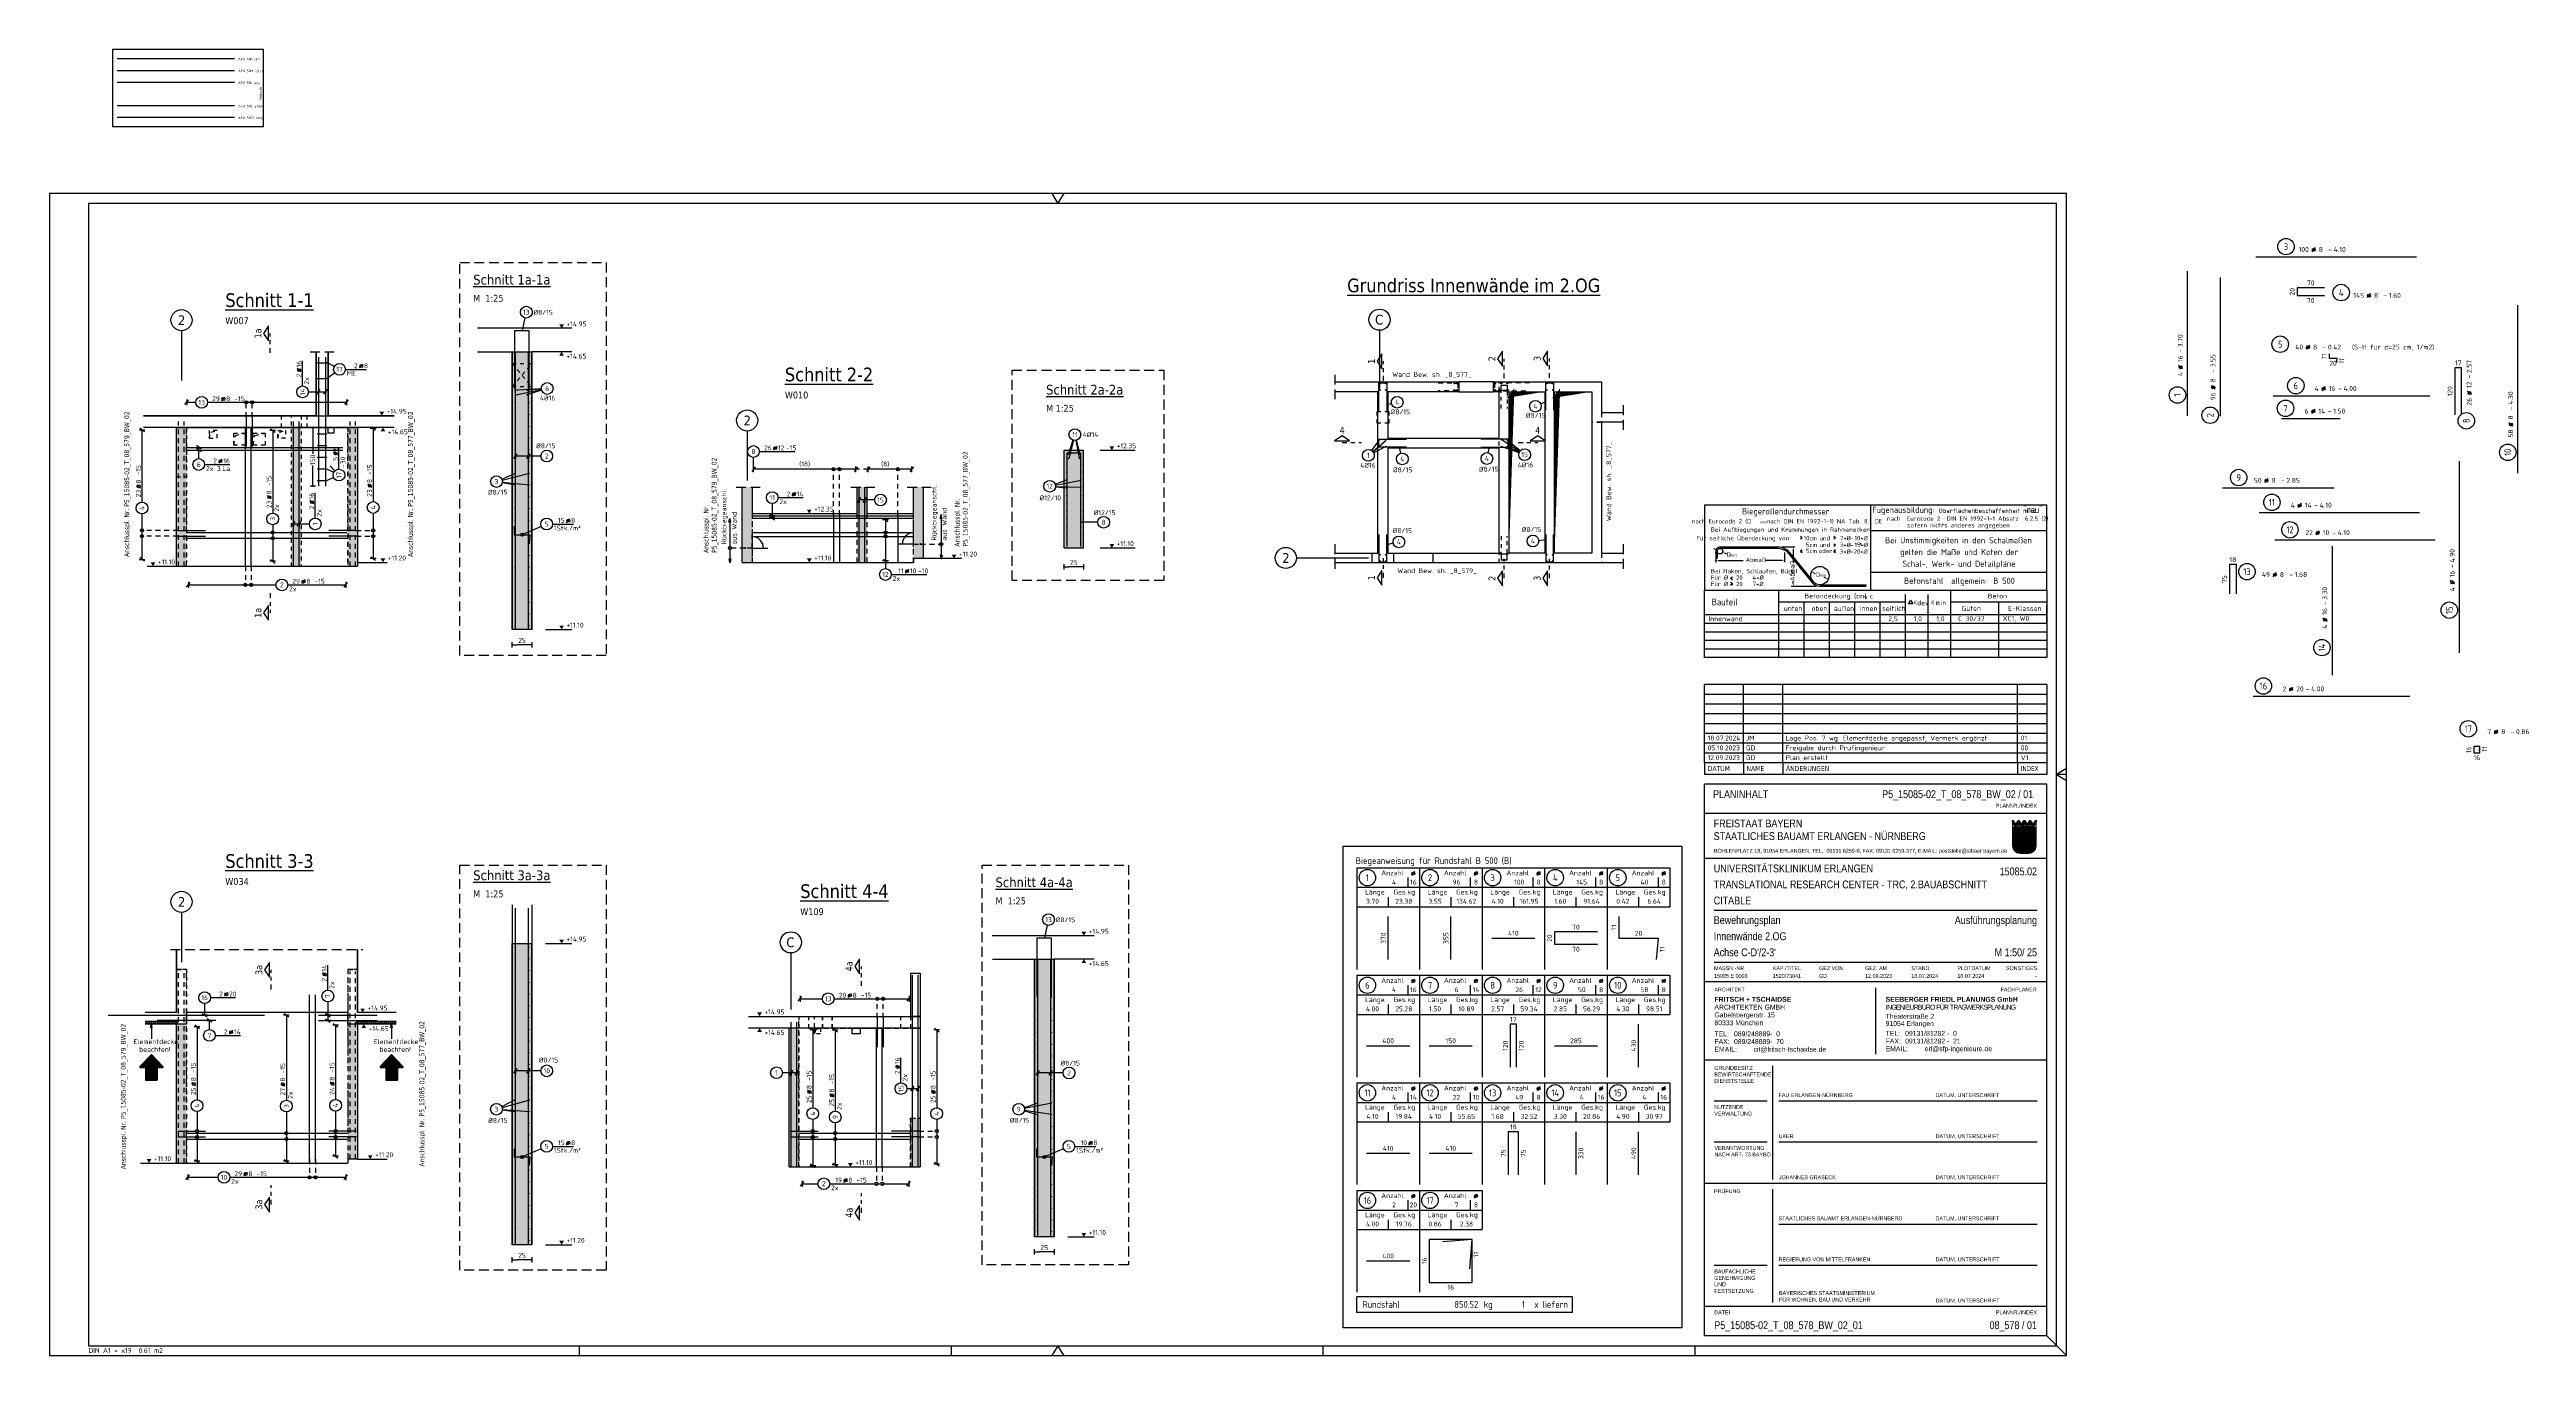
# Model space of a CAD drawing. Extents: x 0 to 63.3, y 0 to 33.4.
import ezdxf
from ezdxf.enums import TextEntityAlignment as Align

# ---------------------------------------------------------------- set-up
doc = ezdxf.new("R2010")
doc.units = 0
doc.header["$LTSCALE"] = 0.5
for name, pattern in [('AUSGEZOGEN', [1000.01, 1000, 0.01]), ('DASHDOTSMALL', [1.05, 0.5, -0.25, 0.05, -0.25]), ('DASHED', [0.75, 0.5, -0.25]), ('DOT', [0.175, 0.05, -0.125]), ('GESTRICHELT', [0.75, 0.5, -0.25]), ('HIDDEN', [0.375, 0.25, -0.125]), ('HIDDEN2', [0.187, 0.125, -0.062]), ('HIDDEN4', [0.12, 0.02, -0.1]), ('PUNKT', [0.175, 0.05, -0.125]), ('STRICHLINIE', [0.75, 0.5, -0.25]), ('STRICHPUNKT2', [0.55, 0.25, -0.125, 0.05, -0.125]), ('VERDECKT', [0.375, 0.25, -0.125])]:
    doc.linetypes.add(name, pattern=pattern)
for name, color, linetype in [('40 A Plankopf Text F+T', 7, 'Continuous'), ('ACHSEN', 7, 'Continuous'), ('AFU', 7, 'Continuous'), ('BET-ANS', 7, 'Continuous'), ('BETON', 7, 'Continuous'), ('DETAIL', 7, 'Continuous'), ('DG', 7, 'Continuous'), ('DRUEBER', 7, 'Continuous'), ('grau_dunkel', 7, 'Continuous'), ('grau_hell', 7, 'Continuous'), ('grau_mittel', 7, 'Continuous'), ('Halbfertigteile', 7, 'Continuous'), ('HBT', 7, 'Continuous'), ('HILFE', 7, 'Continuous'), ('INDEX', 7, 'Continuous'), ('koten', 7, 'Continuous'), ('MASSE', 7, 'Continuous'), ('OBJEKT', 7, 'Continuous'), ('RAHMEN', 7, 'Continuous'), ('RND', 7, 'Continuous'), ('RND-1', 7, 'Continuous'), ('RND_BILD', 7, 'Continuous'), ('SCHATTEN', 15, 'Continuous'), ('SCHNITTE', 7, 'Continuous'), ('SFP_Achsen', 7, 'Continuous'), ('STEMPEL', 7, 'Continuous'), ('TEXT', 7, 'Continuous'), ('VERDECKT', 7, 'Continuous'), ('WBZ', 7, 'Continuous')]:
    doc.layers.add(name, color=color, linetype=linetype)
doc.layers.add('NOPLOT', color=7, linetype='Continuous', plot=False)
doc.styles.add('ERSTELLTER_STIL_3', font='arial.ttf')
doc.styles.add('ERSTELLTER_STIL_4', font='arialbd.ttf')
doc.styles.add('helv', font='tahoma.ttf')
doc.styles.add('plankopf_ArialN', font='ARIALN.TTF')
doc.styles.add('txt', font='isocp.shx')
doc.linetypes.add('ABBRUCH', pattern='A,0.15,-0.15,["x",Standard,S=0.07,R=0,X=-0.1,Y=-0.0238],-0.005', length=0.305)
doc.linetypes.add('AFU_50K', pattern='A,0.15,["/",Standard,S=0.2,R=0,X=-0.01,Y=-0.1],0.07,["/",Standard,S=0.2,R=0,X=-0.01,Y=-0.1],0.15', length=0.37)
doc.linetypes.add('AFU_50L', pattern='A,0.75,["/",Standard,S=0.2,R=0,X=-0.01,Y=-0.1],0.07,["/",Standard,S=0.2,R=0,X=-0.01,Y=-0.1],0.75', length=1.57)
doc.linetypes.add('AFU_50M', pattern='A,0.45,["/",Standard,S=0.2,R=0,X=-0.01,Y=-0.1],0.07,["/",Standard,S=0.2,R=0,X=-0.01,Y=-0.1],0.45', length=0.97)
doc.linetypes.add('AFU_50S', pattern='A,0,-0.15,["/",Standard,S=0.2,R=0,X=-0.01,Y=-0.1],0,-0.07,["/",Standard,S=0.2,R=0,X=-0.01,Y=-0.1],-0.15', length=0.37)
doc.linetypes.add('AFU_50SL', pattern='A,0,-0.75,["/",Standard,S=0.2,R=0,X=-0.01,Y=-0.1],0,-0.07,["/",Standard,S=0.2,R=0,X=-0.01,Y=-0.1],-0.75', length=1.57)
doc.dimstyles.new('DOT_I', dxfattribs={"dimscale": 0.5, "dimtxt": 0.25, "dimasz": 0.25, "dimexe": 0.1, "dimexo": 0.3, "dimgap": 0.1, "dimtad": 1, "dimdec": 3, "dimzin": 3, "dimtxsty": 'txt', "dimblk": 'DOT', "dimblk1": 'DOT', "dimblk2": 'DOT', "dimsah": 1, "dimcen": 0.1, "dimse1": 1, "dimse2": 1, "dimazin": 0, "dimtfac": 1, "dimtdec": 4, "dimtix": 1, "dimtmove": 2, "dimatfit": 3, "dimfxl": 0, "dimtvp": 1, "dimtolj": 1, "dimtzin": 0, "dimarcsym": 0})
pattern_1 = [(0, (-322.07857, -163.97815), (8e-17, 0.254), [])]

# ---------------------------------------------------------------- blocks, each defined once
blk = doc.blocks.new('SCHN-2')
at = {"layer": 'SCHNITTE', "color": 6, "linetype": 'Continuous'}
blk.add_lwpolyline([(0.38, 0.09), (0, 0.34), (-0.38, 0.09)], close=True, dxfattribs=at)
at = {"layer": 'SCHNITTE', "color": 1, "linetype": 'DASHDOTSMALL', "style": 'helv'}
blk.add_attdef('SCHN-2', text='', height=0.35, dxfattribs=at).set_placement((0, 0.45), align=Align.CENTER)
blk = doc.blocks.new('Bundeslandwappen')
at = {"lineweight": 9, "true_color": 0xffffff}
for points in [[(-5.8, 16.5), (-6, 16.5), (-6, 16.3), (-5.8, 16.3)], [(-5.1, 15.7), (-5.3, 15.7), (-5.3, 15.5), (-5.1, 15.5)], [(-3.5, 15.7), (-3.7, 15.7), (-3.7, 15.5), (-3.5, 15.5)], [(-2.8, 16.5), (-3, 16.5), (-3, 16.3), (-2.8, 16.3)], [(-2.2, 15.7), (-2.4, 15.7), (-2.4, 15.5), (-2.2, 15.5)], [(-0.6, 15.7), (-0.8, 15.7), (-0.8, 15.5), (-0.6, 15.5)], [(0.1, 16.5), (-0.1, 16.5), (-0.1, 16.3), (0.1, 16.3)], [(0.8, 15.7), (0.6, 15.7), (0.6, 15.5), (0.8, 15.5)], [(2.4, 15.7), (2.2, 15.7), (2.2, 15.5), (2.4, 15.5)], [(3, 16.5), (2.8, 16.5), (2.8, 16.3), (3, 16.3)], [(3.7, 15.7), (3.5, 15.7), (3.5, 15.5), (3.7, 15.5)], [(5.3, 15.7), (5.1, 15.7), (5.1, 15.5), (5.3, 15.5)], [(6, 16.5), (5.8, 16.5), (5.8, 16.3), (6, 16.3)]]:
    blk.add_hatch(color=7, dxfattribs=at).paths.add_polyline_path(points)
at = {"true_color": 0xffffff}
for points in [[(-5.3, 12.6), (-5.7, 12.6), (-5.7, 12.2), (-5.1, 12)], [(-3.6, 8.4), (-5.7, 9.2), (-5.7, 6.2), (-2.1, 4.9)], [(-5.7, 6.1), (-5.7, 3.7, 0.041392), (-5.7, 3.1), (-4.2, 2.6)], [(-1.4, 10.7), (-5.1, 12), (-3.6, 8.4), (0.1, 7.1)], [(-0.6, 1.3), (-4.2, 2.6), (-3.3, 0.4, 0.073774), (-2.3, 0.3), (-0.1, 0.3)], [(0.9, 12.6), (-2.2, 12.6), (-1.4, 10.7), (2.2, 9.4)], [(1.6, 3.6), (-2.1, 4.9), (-0.6, 1.3), (2.4, 0.3, 0.043654), (2.9, 0.4)], [(3.7, 5.8), (0.1, 7.1), (1.6, 3.6), (5.2, 2.3)], [(4, 12.6), (1.7, 12.6), (4.4, 11.6)], [(5.7, 8.1), (2.2, 9.4), (3.7, 5.8), (5.7, 5.1)], [(5.7, 11.2), (4.4, 11.6), (5.7, 8.5)]]:
    blk.add_hatch(color=7, dxfattribs=at).paths.add_polyline_path(points)
at = {"lineweight": 9}
h = blk.add_hatch(dxfattribs=at)
h.set_pattern_fill('ANSI31', color=256, scale=0.08, angle=315, style=0)
h.set_pattern_definition(pattern_1)
h.paths.add_polyline_path([(-5.1, 12), (-5.7, 12.2), (-5.7, 9.2), (-3.6, 8.4)])
h = blk.add_hatch(dxfattribs=at)
h.set_pattern_fill('ANSI31', color=256, scale=0.08, angle=315, style=0)
h.set_pattern_definition(pattern_1)
h.paths.add_polyline_path([(-2.1, 4.9), (-5.7, 6.2), (-5.7, 6.1), (-4.2, 2.6), (-0.6, 1.3)])
h = blk.add_hatch(dxfattribs=at)
h.set_pattern_fill('ANSI31', color=256, scale=0.08, angle=315, style=0)
h.set_pattern_definition(pattern_1)
h.paths.add_polyline_path([(-4.2, 2.6), (-5.7, 3.1, 0.285055), (-3.3, 0.4)])
h = blk.add_hatch(dxfattribs=at)
h.set_pattern_fill('ANSI31', color=256, scale=0.08, angle=315, style=0)
h.set_pattern_definition(pattern_1)
h.paths.add_polyline_path([(-2.2, 12.6), (-5.3, 12.6), (-5.1, 12), (-1.4, 10.7)])
h = blk.add_hatch(dxfattribs=at)
h.set_pattern_fill('ANSI31', color=256, scale=0.08, angle=315, style=0)
h.set_pattern_definition(pattern_1)
h.paths.add_polyline_path([(0.1, 7.1), (-3.6, 8.4), (-2.1, 4.9), (1.6, 3.6)])
h = blk.add_hatch(dxfattribs=at)
h.set_pattern_fill('ANSI31', color=256, scale=0.08, angle=315, style=0)
h.set_pattern_definition(pattern_1)
h.paths.add_polyline_path([(2.2, 9.4), (-1.4, 10.7), (0.1, 7.1), (3.7, 5.8)])
h = blk.add_hatch(dxfattribs=at)
h.set_pattern_fill('ANSI31', color=256, scale=0.08, angle=315, style=0)
h.set_pattern_definition(pattern_1)
h.paths.add_polyline_path([(-0.6, 1.3), (-0.1, 0.3), (2.3, 0.3, 0.004354), (2.4, 0.3)])
h = blk.add_hatch(dxfattribs=at)
h.set_pattern_fill('ANSI31', color=256, scale=0.08, angle=315, style=0)
h.set_pattern_definition(pattern_1)
h.paths.add_polyline_path([(4.4, 11.6), (1.7, 12.6), (0.9, 12.6), (2.2, 9.4), (5.7, 8.1), (5.7, 8.5)])
h = blk.add_hatch(dxfattribs=at)
h.set_pattern_fill('ANSI31', color=256, scale=0.08, angle=315, style=0)
h.set_pattern_definition(pattern_1)
h.paths.add_polyline_path([(5.3, 2.1), (5.2, 2.3), (1.6, 3.6), (2.9, 0.4, 0.22704)])
h = blk.add_hatch(dxfattribs=at)
h.set_pattern_fill('ANSI31', color=256, scale=0.08, angle=315, style=0)
h.set_pattern_definition(pattern_1)
h.paths.add_polyline_path([(5.7, 5.1), (3.7, 5.8), (5.2, 2.3), (5.4, 2.2, 0.111178), (5.7, 3.7)])
h = blk.add_hatch(dxfattribs=at)
h.set_pattern_fill('ANSI31', color=256, scale=0.08, angle=315, style=0)
h.set_pattern_definition(pattern_1)
h.paths.add_polyline_path([(5.7, 12.6), (4, 12.6), (4.4, 11.6), (5.7, 11.2)])
for p, q in [((-6, 16.1), (-6, 3.7)), ((-6, 13.3), (6, 13.3)), ((-6, 12.9), (6, 12.9)), ((-5.6, 16.6), (-5.6, 16.7)), ((-5.6, 15), (-5.6, 15.2)), ((-5.3, 15.2), (-5.3, 15)), ((-4.7, 14.5), (-5.3, 14.5)), ((-4.1, 14.5), (-3.5, 14.5)), ((-3.5, 15.2), (-3.5, 15)), ((-3.4, 13.9), (-2.9, 14.2)), ((-2.9, 13.6), (-3.4, 13.9)), ((-3.2, 16.6), (-3.2, 16.7)), ((-3.2, 15), (-3.2, 15.2)), ((-2.9, 15.6), (-2.9, 14.5)), ((-2.9, 14.2), (-2.5, 13.9)), ((-2.5, 13.9), (-2.9, 13.6)), ((-2.7, 16.6), (-2.7, 16.7)), ((-2.7, 15), (-2.7, 15.2)), ((-2.4, 15.2), (-2.4, 15)), ((-1.7, 14.5), (-2.3, 14.5)), ((-1.2, 14.5), (-0.6, 14.5)), ((-0.5, 15.2), (-0.5, 15)), ((0, 14.2), (-0.4, 13.9)), ((-0.4, 13.9), (0, 13.6)), ((-0.3, 16.6), (-0.2, 16.7)), ((-0.2, 15), (-0.2, 15.2)), ((0, 15.6), (0, 14.5)), ((0.4, 13.9), (0, 14.2)), ((0, 13.6), (0.4, 13.9)), ((0.3, 16.6), (0.2, 16.7)), ((0.2, 15), (0.2, 15.2)), ((0.5, 15.2), (0.5, 15)), ((1.2, 14.5), (0.6, 14.5)), ((1.7, 14.5), (2.3, 14.5)), ((2.4, 15.2), (2.4, 15)), ((2.9, 14.2), (2.5, 13.9)), ((2.5, 13.9), (2.9, 13.6)), ((2.7, 16.6), (2.7, 16.7)), ((2.7, 15), (2.7, 15.2)), ((2.9, 15.6), (2.9, 14.5)), ((3.4, 13.9), (2.9, 14.2)), ((2.9, 13.6), (3.4, 13.9)), ((3.2, 16.6), (3.2, 16.7)), ((3.2, 15), (3.2, 15.2)), ((3.5, 15.2), (3.5, 15)), ((4.1, 14.5), (3.5, 14.5)), ((4.7, 14.5), (5.3, 14.5)), ((5.3, 15.2), (5.3, 15)), ((5.6, 16.6), (5.6, 16.7)), ((5.6, 15), (5.6, 15.2)), ((6, 3.7), (6, 16.1)), ((-5.7, 12.6), (-5.7, 3.7)), ((-5.7, 12.6), (5.7, 12.6)), ((-5.7, 12.2), (5.7, 8.1)), ((-5.7, 9.2), (5.7, 5.1)), ((-5.7, 6.2), (5.4, 2.2)), ((-5.7, 6.1), (-3.3, 0.4)), ((-5.7, 3.1), (2.4, 0.3)), ((-5.3, 12.6), (-0.1, 0.3)), ((-2.3, 0.3), (2.3, 0.3)), ((-2.3, 0), (2.3, 0)), ((-2.2, 12.6), (2.9, 0.4)), ((0.9, 12.6), (5.3, 2.1)), ((1.7, 12.6), (5.7, 11.2)), ((4, 12.6), (5.7, 8.5)), ((5.7, 3.7), (5.7, 12.6))]:
    blk.add_line(p, q, dxfattribs=at)
for points in [[(-5.8, 16.3), (-6, 16.3), (-6, 16.5), (-5.8, 16.5)], [(-5.1, 15.5), (-5.3, 15.5), (-5.3, 15.7), (-5.1, 15.7)], [(-4.1, 13.7), (-4.8, 13.7), (-4.8, 14.1), (-4.1, 14.1)], [(-3.7, 15.5), (-3.5, 15.5), (-3.5, 15.7), (-3.7, 15.7)], [(-2.8, 16.3), (-3, 16.3), (-3, 16.5), (-2.8, 16.5)], [(-2.2, 15.5), (-2.4, 15.5), (-2.4, 15.7), (-2.2, 15.7)], [(-1.8, 13.7), (-1, 13.7), (-1, 14.1), (-1.8, 14.1)], [(-0.8, 15.5), (-0.6, 15.5), (-0.6, 15.7), (-0.8, 15.7)], [(0.1, 16.3), (-0.1, 16.3), (-0.1, 16.5), (0.1, 16.5)], [(0.8, 15.5), (0.6, 15.5), (0.6, 15.7), (0.8, 15.7)], [(1.8, 13.7), (1, 13.7), (1, 14.1), (1.8, 14.1)], [(2.2, 15.5), (2.4, 15.5), (2.4, 15.7), (2.2, 15.7)], [(3, 16.3), (2.8, 16.3), (2.8, 16.5), (3, 16.5)], [(3.7, 15.5), (3.5, 15.5), (3.5, 15.7), (3.7, 15.7)], [(4.1, 13.7), (4.8, 13.7), (4.8, 14.1), (4.1, 14.1)], [(5.1, 15.5), (5.3, 15.5), (5.3, 15.7), (5.1, 15.7)], [(5.8, 16.3), (6, 16.3), (6, 16.5), (5.8, 16.5)]]:
    blk.add_lwpolyline(points, close=True, dxfattribs=at)
for centre in [(-5.3, 13.9), (-3.7, 13.9), (-2.2, 13.9), (-0.7, 13.9), (0.7, 13.9), (2.2, 13.9), (3.7, 13.9), (5.3, 13.9)]:
    blk.add_circle(centre, 0.123, dxfattribs=at)
for centre, radius, start, end in [((-5.9, 16.5), 0.362, 44.6681, 253.1183), ((-5.7, 16.7), 0.05, 6.6615, 44.6681), ((-5.6, 16.6), 0.05, 186.6615, 265.6209), ((-5.6, 16.3), 0.281, 346.0232, 85.6209), ((-5.4, 16), 0.179, 74.7883, 15.1356), ((-5.5, 15.2), 0.157, 3.2756, 179.5521), ((-5.2, 15), 0.453, 182.8328, 261.3043), ((-5.4, 16.2), 0.05, 254.7883, 346.0232), ((-5.2, 16), 0.05, 93.0633, 195.1356), ((-5.3, 15.2), 0.191, 249.6358, 3.0857), ((-5.2, 15.9), 0.224, 350.9542, 93.0633), ((-5, 15.2), 0.05, 82.9467, 183.0857), ((-5, 15.5), 0.249, 262.9467, 77.8855), ((-4.9, 15.8), 0.05, 170.9542, 257.8855), ((-4.6, 14.9), 0.224, 71.4, 0), ((-4.7, 14.9), 0.312, 275.9649, 353.9773), ((-4.4, 15.2), 0.208, 317.0775, 222.9225), ((-4.2, 14.9), 0.224, 180, 108.6), ((-4.1, 14.9), 0.312, 186.0227, 264.0351), ((-3.8, 15.5), 0.249, 102.1145, 277.0533), ((-3.9, 15.8), 0.05, 282.1145, 9.0458), ((-3.6, 15.9), 0.224, 86.9367, 189.0458), ((-3.8, 15.2), 0.05, 356.9143, 97.0533), ((-3.5, 15.2), 0.191, 176.9143, 290.3642), ((-3.4, 16), 0.179, 164.8644, 105.2117), ((-3.6, 16), 0.05, 344.8644, 86.9367), ((-3.2, 16.3), 0.281, 94.3791, 193.9768), ((-3.4, 16.2), 0.05, 193.9768, 285.2117), ((-3.3, 15.2), 0.157, 0.4479, 176.7244), ((-3.6, 15), 0.453, 278.6957, 357.1672), ((-2.9, 16.6), 0.264, 24.0166, 155.3409), ((-3.1, 16.7), 0.05, 155.2288, 173.3385), ((-3.2, 16.6), 0.05, 274.3791, 353.3385), ((-2.7, 16.7), 0.05, 6.6615, 24.0166), ((-2.6, 16.6), 0.05, 186.6615, 265.6209), ((-2.5, 16), 0.179, 74.7883, 15.1356), ((-2.6, 15.2), 0.157, 3.2756, 179.5521), ((-2.3, 15), 0.453, 182.8328, 261.3043), ((-2.7, 16.3), 0.281, 346.0232, 85.6209), ((-2.4, 16.2), 0.05, 254.7883, 346.0232), ((-2.3, 15.2), 0.191, 249.6358, 3.0857), ((-2.3, 15.9), 0.224, 350.9542, 93.0633), ((-2.3, 16), 0.05, 93.0633, 195.1356), ((-2.1, 15.5), 0.249, 262.9467, 77.8855), ((-2.1, 15.2), 0.05, 82.9467, 183.0857), ((-2, 15.8), 0.05, 170.9542, 257.8855), ((-1.7, 14.9), 0.224, 71.4, 0), ((-1.5, 15.2), 0.208, 317.0775, 222.9225), ((-1.8, 14.9), 0.312, 275.9649, 353.9773), ((-1.2, 14.9), 0.224, 180, 108.6), ((-1.2, 14.9), 0.312, 186.0227, 264.0351), ((-0.9, 15.5), 0.249, 102.1145, 277.0533), ((-0.7, 15.9), 0.224, 86.9367, 189.0458), ((-0.9, 15.8), 0.05, 282.1145, 9.0458), ((-0.8, 15.2), 0.05, 356.9143, 97.0533), ((-0.6, 15.2), 0.191, 176.9143, 290.3642), ((-0.7, 16), 0.05, 344.8644, 86.9367), ((-0.3, 16.3), 0.281, 94.3791, 193.9768), ((-0.4, 16), 0.179, 164.8644, 105.2117), ((-0.5, 16.2), 0.05, 193.9768, 285.2117), ((-0.7, 15), 0.453, 278.6957, 357.1672), ((-0.4, 15.2), 0.157, 0.4479, 176.7244), ((-0.3, 16.6), 0.05, 274.3791, 353.3385), ((0, 16.6), 0.264, 24.0166, 155.3409), ((-0.2, 16.7), 0.05, 155.2288, 173.3385), ((0.2, 16.7), 0.05, 6.6615, 24.0166), ((0.4, 15.2), 0.157, 3.2756, 179.5521), ((0.7, 15), 0.453, 182.8328, 261.3043), ((0.3, 16.6), 0.05, 186.6615, 265.6209), ((0.3, 16.3), 0.281, 346.0232, 85.6209), ((0.4, 16), 0.179, 74.7883, 15.1356), ((0.5, 16.2), 0.05, 254.7883, 346.0232), ((0.6, 15.2), 0.191, 249.6358, 3.0857), ((0.7, 16), 0.05, 93.0633, 195.1356), ((0.7, 15.9), 0.224, 350.9542, 93.0633), ((0.8, 15.2), 0.05, 82.9467, 183.0857), ((0.9, 15.5), 0.249, 262.9467, 77.8855), ((0.9, 15.8), 0.05, 170.9542, 257.8855), ((1.2, 14.9), 0.224, 71.4, 0), ((1.2, 14.9), 0.312, 275.9649, 353.9773), ((1.5, 15.2), 0.208, 317.0775, 222.9225), ((1.7, 14.9), 0.224, 180, 108.6), ((1.8, 14.9), 0.312, 186.0227, 264.0351), ((2.1, 15.5), 0.249, 102.1145, 277.0533), ((2.3, 15.9), 0.224, 86.9367, 189.0458), ((2, 15.8), 0.05, 282.1145, 9.0458), ((2.1, 15.2), 0.05, 356.9143, 97.0533), ((2.3, 15.2), 0.191, 176.9143, 290.3642), ((2.5, 16), 0.179, 164.8644, 105.2117), ((2.3, 16), 0.05, 344.8644, 86.9367), ((2.3, 15), 0.453, 278.6957, 357.1672), ((2.7, 16.3), 0.281, 94.3791, 193.9768), ((2.4, 16.2), 0.05, 193.9768, 285.2117), ((2.6, 15.2), 0.157, 0.4479, 176.7244), ((2.6, 16.6), 0.05, 274.3791, 353.3385), ((2.9, 16.6), 0.264, 24.0166, 155.3409), ((2.7, 16.7), 0.05, 155.2288, 173.3385), ((3.1, 16.7), 0.05, 6.6615, 24.0166), ((3.2, 16.6), 0.05, 186.6615, 265.6209), ((3.2, 16.3), 0.281, 346.0232, 85.6209), ((3.4, 16), 0.179, 74.7883, 15.1356), ((3.3, 15.2), 0.157, 3.2756, 179.5521), ((3.6, 15), 0.453, 182.8328, 261.3043), ((3.4, 16.2), 0.05, 254.7883, 346.0232), ((3.6, 16), 0.05, 93.0633, 195.1356), ((3.5, 15.2), 0.191, 249.6358, 3.0857), ((3.6, 15.9), 0.224, 350.9542, 93.0633), ((3.8, 15.2), 0.05, 82.9467, 183.0857), ((3.8, 15.5), 0.249, 262.9467, 77.8855), ((3.9, 15.8), 0.05, 170.9542, 257.8855), ((4.2, 14.9), 0.224, 71.4, 0), ((4.1, 14.9), 0.312, 275.9649, 353.9773), ((4.4, 15.2), 0.208, 317.0775, 222.9225), ((4.6, 14.9), 0.224, 180, 108.6), ((4.7, 14.9), 0.312, 186.0227, 264.0351), ((5, 15.5), 0.249, 102.1145, 277.0533), ((4.9, 15.8), 0.05, 282.1145, 9.0458), ((5.2, 15.9), 0.224, 86.9367, 189.0458), ((5, 15.2), 0.05, 356.9143, 97.0533), ((5.3, 15.2), 0.191, 176.9143, 290.3642), ((5.4, 16), 0.179, 164.8644, 105.2117), ((5.2, 16), 0.05, 344.8644, 86.9367), ((5.6, 16.3), 0.281, 94.3791, 193.9768), ((5.4, 16.2), 0.05, 193.9768, 285.2117), ((5.5, 15.2), 0.157, 0.4479, 176.7244), ((5.2, 15), 0.453, 278.6957, 357.1672), ((5.9, 16.5), 0.362, 286.8817, 135.3319), ((5.7, 16.7), 0.05, 135.3319, 173.3385), ((5.6, 16.6), 0.05, 274.3791, 353.3385), ((-2.3, 3.7), 3.7, 180, 270), ((-2.3, 3.7), 3.4, 180, 270), ((2.3, 3.7), 3.7, 270, 0), ((2.3, 3.7), 3.4, 270, 0)]:
    blk.add_arc(centre, radius, start, end, dxfattribs=at)
blk = doc.blocks.new('Plankopf_PU')
for p, q in [((-18.5, 25.4), (-18.5, 27.7)), ((-1, 27.7), (-18.5, 27.7)), ((-1, 27.7), (-18.5, 27.7)), ((-1, 25.4), (-1, 27.7)), ((-1, 25.4), (-18.5, 25.4)), ((-1, 25.4), (-18.5, 25.4)), ((-18.5, 19.1), (-18.5, 25.4)), ((-1, 19.1), (-1, 25.4)), ((-1.5, 22.75), (-18, 22.75)), ((-18.5, 15.1), (-18.5, 19.1)), ((-1, 19.1), (-18.5, 19.1)), ((-18, 20.1), (-1.5, 20.1)), ((-1, 15.1), (-1, 19.1)), ((-9.75, 18.8), (-9.75, 15.4)), ((-1, 15.1), (-18.5, 15.1)), ((-1, 15.1), (-18.5, 15.1)), ((-18.5, 8.8), (-18.5, 15.1)), ((-15, 9), (-15, 14.8)), ((-1, 8.8), (-1, 15.1)), ((-15.3, 13), (-18, 13)), ((-1.5, 13), (-14.7, 13)), ((-15.3, 10.9), (-18, 10.9)), ((-1.5, 10.9), (-14.7, 10.9)), ((-18.5, 2.5), (-18.5, 8.8)), ((-1, 8.8), (-18.5, 8.8)), ((-15, 2.7), (-15, 8.5)), ((-1, 2.5), (-1, 8.8)), ((-1.5, 6.7), (-14.7, 6.7)), ((-15.3, 4.6), (-18, 4.6)), ((-1.5, 4.6), (-14.7, 4.6)), ((-1, 2.5), (-18.5, 2.5)), ((-18.5, 1), (-18.5, 2.5)), ((-1, 2.5), (-18.5, 2.5)), ((-1, 1), (-1, 2.5)), ((-1, 1), (-18.5, 1))]:
    blk.add_line(p, q)
at = {"xscale": 0.1, "yscale": 0.1, "zscale": 0.1}
blk.add_blockref('Bundeslandwappen', (-2.15, 25.67), dxfattribs=at)
at = {"linetype": 'AUSGEZOGEN', "lineweight": 35, "style": 'plankopf_ArialN'}
blk.add_text('STAATLICHES BAUAMT ERLANGEN - NÜRNBERG', height=0.4, dxfattribs=at).set_placement((-18.03, 26.55), align=Align.MIDDLE_LEFT)
for s, height, p in [('FREISTAAT BAYERN', 0.4, (-18.03, 27.4)), ('PRÜFUNG', 0.2, (-18.01, 8.5))]:
    blk.add_text(s, height=height, dxfattribs=at).set_placement(p, align=Align.TOP_LEFT)
at = {"style": 'plankopf_ArialN'}
for s, p in [('BOHLENPLATZ 18, 91054 ERLANGEN, TEL.: 09131 6259-0, FAX: 09131 6259-377, E-MAIL: poststelle@stbaer.bayern.de', (-18.01, 25.7)), ('MASSN.-NR', (-18.01, 19.7)), ('KAP./TITEL', (-15.01, 19.7)), ('GEZ.VON', (-12.64, 19.7)), ('GEZ. AM', (-10.29, 19.7)), ('STAND', (-7.93, 19.7)), ('PLOTDATUM', (-5.57, 19.7)), ('FAU ERLANGEN-NÜRNBERG', (-14.71, 13.21)), ('DATUM, UNTERSCHRIFT', (-6.69, 13.21)), ('UKER', (-14.71, 11.11)), ('DATUM, UNTERSCHRIFT', (-6.68, 11.11)), ('JOHANNES GRASECK', (-14.7, 9.01)), ('DATUM, UNTERSCHRIFT', (-6.68, 9.01)), ('STAATLICHES BAUAMT ERLANGEN-NÜRNBERG', (-14.71, 6.91)), ('DATUM, UNTERSCHRIFT', (-6.69, 6.91)), ('REGIERUNG VON MITTELFRANKEN', (-14.71, 4.81)), ('DATUM, UNTERSCHRIFT', (-6.68, 4.81)), ('DATUM, UNTERSCHRIFT', (-6.68, 2.71)), ('DATEI', (-18, 2.1))]:
    blk.add_text(s, height=0.2, dxfattribs=at).set_placement(p)
for s, p in [('SONSTIGES', (-1.49, 19.7)), ('PLANNR./INDEX', (-1.5, 2.1))]:
    blk.add_text(s, height=0.2, dxfattribs=at).set_placement(p, align=Align.RIGHT)
at = {"linetype": 'AUSGEZOGEN', "lineweight": 35, "style": 'plankopf_ArialN'}
blk.add_text('ARCHITEKT', height=0.2, dxfattribs=at).set_placement((-17.99, 18.61))
blk.add_text('FACHPLANER', height=0.2, dxfattribs=at).set_placement((-1.52, 18.61), align=Align.RIGHT)
at = {"insert": (-5.57, 19.3), "char_height": 0.2, "attachment_point": 7, "style": 'plankopf_ArialN'}
blk.add_mtext('18.07.2024', dxfattribs=at)
at = {"char_height": 0.2, "attachment_point": 1, "style": 'plankopf_ArialN'}
for s, insert, width in [('GRUNDBESITZ\\PBEWIRTSCHAFTENDE DIENSTSTELLE', (-18, 14.8), 2.5), ('NUTZENDE^JVERWALTUNG', (-18, 12.8), 2.6984), ('VERANTWORTUNG  NACH ART. 73 BAYBO', (-17.99, 10.71), 2.6877), ('BAUFACHLICHE GENEHMIGUNG UND FESTSETZUNG', (-18, 4.4), 2.2311), ('BAYERISCHES STAATSMINISTERIUM ^JFÜR WOHNEN, BAU UND VERKEHR', (-14.69, 3.29), 9.2941)]:
    blk.add_mtext(s, dxfattribs=dict(at, insert=insert, width=width))
at = {"style": 'plankopf_ArialN'}
for tag, p in [('PROJEKTBEZEICHNUNGZ1', (-18.03, 24.58)), ('PROJEKTBEZEICHNUNGZ2', (-18.03, 23.76)), ('PROJEKTBEZEICHNUNGZ3', (-18.03, 22.94))]:
    blk.add_attdef(tag, text='', height=0.4, dxfattribs=at).set_placement(p, align=Align.BOTTOM_LEFT)
for tag, p in [('GEB.-NR', (-1.5, 24.95)), ('0.000X', (-1.51, 1.75))]:
    blk.add_attdef(tag, text='', height=0.4, dxfattribs=at).set_placement(p, align=Align.TOP_RIGHT)
for tag, p, height in [('PLANINHALTZ1', (-18.03, 22.06), 0.4), ('PLANINHALTZ2', (-18.03, 21.23), 0.4), ('PLANINHALTZ3', (-18.03, 20.41), 0.4), ('MASSN.-NR', (-18.01, 19.3), 0.2), ('KAPITEL/TITEL', (-15.01, 19.3), 0.2), ('GEZ_VON', (-12.64, 19.3), 0.2), ('GEZ_AM', (-10.29, 19.3), 0.2), ('STAND', (-7.93, 19.3), 0.2)]:
    blk.add_attdef(tag, p, '', height=height, dxfattribs=at)
for tag, height, p in [('PROJEKTKATEGORIE', 0.4, (-1.5, 21.23)), ('PLANUNGSPHASE', 0.4, (-1.5, 22.06)), ('MAßSTAB', 0.4, (-1.5, 20.41)), ('SONSTIGES', 0.2, (-1.5, 19.3))]:
    blk.add_attdef(tag, text='', height=height, dxfattribs=at).set_placement(p, align=Align.RIGHT)
at = {"layer": '40 A Plankopf Text F+T', "color": 7, "linetype": 'Continuous', "lineweight": 13, "char_height": 0.25, "attachment_point": 7}
for s, insert, style in [('\\A1;ARCHITEKTEN GMBH', (-17.99, 17.68), 'ERSTELLTER_STIL_3'), ('\\A1;FRITSCH + TSCHAIDSE ', (-17.99, 18.08), 'ERSTELLTER_STIL_4'), ('\\A1;SEEBERGER FRIEDL PLANUNGS GmbH', (-9.24, 18.08), 'ERSTELLTER_STIL_4'), ('\\A1;{\\T0.8;INGENIEURBÜRO FÜR TRAGWERKSPLANUNG}', (-9.24, 17.68), 'ERSTELLTER_STIL_3'), ('\\A1;Gabelsbergerstr. 15', (-17.99, 17.21), 'ERSTELLTER_STIL_3'), ('\\A1;80333 München', (-17.99, 16.88), 'ERSTELLTER_STIL_3'), ('\\A1;Theaterstraße 2', (-9.24, 17.21), 'ERSTELLTER_STIL_3'), ('\\A1;91054 Erlangen', (-9.24, 16.77), 'ERSTELLTER_STIL_3')]:
    blk.add_mtext(s, dxfattribs=dict(at, insert=insert, style=style))
at = {"layer": '40 A Plankopf Text F+T', "color": 7, "linetype": 'Continuous', "lineweight": 13, "char_height": 0.25, "attachment_point": 7, "line_spacing_factor": 0.945293, "style": 'ERSTELLTER_STIL_3'}
for s, insert in [('\\A1;TEL: ^I089/248889-  0\\PFAX: ^I089/248889-  70\\PEMAIL: ^Icit@fritsch-tschaidse.de', (-17.99, 15.48)), ('\\A1;TEL: ^I09131/81282 -  0\\PFAX: ^I09131/81282 -  21\\PEMAIL: ^Ierl@sfp-ingenieure.de', (-9.24, 15.48))]:
    blk.add_mtext(s, dxfattribs=dict(at, insert=insert))
blk = doc.blocks.new('Plankopf-ER')
at = {"layer": 'RAHMEN', "color": 7, "linetype": 'Continuous'}
for p, q in [((-0.5, 4.6), (-18, 4.6)), ((-18, 4.1), (-18, 4.6)), ((-0.5, 4.1), (-18, 4.1)), ((-18, 3.6), (-18, 4.1)), ((-16, 4.1), (-16, 4.6)), ((-16, 3.6), (-16, 4.1)), ((-14, 4.1), (-14, 4.6)), ((-14, 3.6), (-14, 4.1)), ((-2, 4.1), (-2, 4.6)), ((-2, 3.6), (-2, 4.1)), ((-0.5, 4.6), (-0.5, 4.1)), ((-0.5, 4.1), (-0.5, 3.6)), ((-0.5, 3.6), (-18, 3.6)), ((-18, 3.1), (-18, 3.6)), ((-0.5, 3.1), (-18, 3.1)), ((-18, 2.6), (-18, 3.1)), ((-0.5, 2.6), (-18, 2.6)), ((-18, 2.1), (-18, 2.6)), ((-16, 3.1), (-16, 3.6)), ((-16, 2.6), (-16, 3.1)), ((-16, 2.1), (-16, 2.6)), ((-14, 3.1), (-14, 3.6)), ((-14, 2.6), (-14, 3.1)), ((-14, 2.1), (-14, 2.6)), ((-2, 3.1), (-2, 3.6)), ((-2, 2.6), (-2, 3.1)), ((-2, 2.1), (-2, 2.6)), ((-0.5, 3.6), (-0.5, 3.1)), ((-0.5, 3.1), (-0.5, 2.6)), ((-0.5, 2.6), (-0.5, 2.1)), ((-0.5, 2.1), (-18, 2.1)), ((-18, 1.6), (-18, 2.1)), ((-0.5, 1.6), (-18, 1.6)), ((-18, 1.1), (-18, 1.6)), ((-16, 1.6), (-16, 2.1)), ((-16, 1.1), (-16, 1.6)), ((-14, 1.6), (-14, 2.1)), ((-14, 1.1), (-14, 1.6)), ((-2, 1.6), (-2, 2.1)), ((-2, 1.1), (-2, 1.6)), ((-0.5, 2.1), (-0.5, 1.6)), ((-0.5, 1.6), (-0.5, 1.1)), ((-0.5, 1.1), (-18, 1.1)), ((-18, 0.6), (-18, 1.1)), ((-0.5, 0.6), (-18, 0.6)), ((-18, 0.6), (-18, 0)), ((-0.5, 0), (-18, 0)), ((-16, 0.6), (-16, 1.1)), ((-16, 0.6), (-16, 0)), ((-14, 0.6), (-14, 1.1)), ((-14, 0.6), (-14, 0)), ((-2, 0.6), (-2, 1.1)), ((-2, 0.6), (-2, 0)), ((-0.5, 1.1), (-0.5, 0.6)), ((-0.5, 0.6), (-0.5, 0))]:
    blk.add_line(p, q, dxfattribs=at)
at = {"layer": 'RAHMEN', "color": 7, "linetype": 'Continuous', "style": 'txt'}
for tag, p in [('INDEX-D8', (-17.84, 4.24)), ('INDEX-D7', (-17.84, 3.74)), ('INDEX-N8', (-15.88, 4.24)), ('INDEX-N7', (-15.88, 3.74)), ('INDEX-X8', (-13.86, 4.24)), ('INDEX-X7', (-13.86, 3.74)), ('INDEX8', (-1.83, 4.24)), ('INDEX7', (-1.83, 3.74)), ('INDEX-D6', (-17.84, 3.24)), ('INDEX-D5', (-17.84, 2.74)), ('INDEX-N6', (-15.88, 3.24)), ('INDEX-N5', (-15.88, 2.74)), ('INDEX-X6', (-13.86, 3.24)), ('INDEX-X5', (-13.86, 2.74)), ('INDEX6', (-1.83, 3.24)), ('INDEX5', (-1.83, 2.74)), ('INDEX-D4', (-17.84, 2.24)), ('INDEX-D3', (-17.84, 1.74)), ('INDEX-D2', (-17.84, 1.24)), ('INDEX-N4', (-15.88, 2.24)), ('INDEX-N3', (-15.88, 1.74)), ('INDEX-N2', (-15.88, 1.24)), ('INDEX-X4', (-13.86, 2.24)), ('INDEX-X3', (-13.86, 1.74)), ('INDEX-X2', (-13.86, 1.24)), ('INDEX4', (-1.83, 2.24)), ('INDEX3', (-1.83, 1.74)), ('INDEX2', (-1.83, 1.24)), ('INDEX-D1', (-17.84, 0.74)), ('INDEX-N1', (-15.88, 0.74)), ('INDEX-X1', (-13.86, 0.74)), ('INDEX1', (-1.83, 0.74))]:
    blk.add_attdef(tag, p, '', height=0.25, dxfattribs=at)
at = {"layer": 'STEMPEL', "color": 7, "linetype": 'Continuous', "style": 'helv'}
for s, p in [('DATUM', (-17.83, 0.18)), ('NAME', (-15.85, 0.18)), ('ÄNDERUNGEN', (-13.83, 0.18))]:
    blk.add_text(s, height=0.25, dxfattribs=at).set_placement(p)
at = {"layer": 'STEMPEL', "color": 7, "linetype": 'Continuous', "style": 'helv', "width": 0.8}
blk.add_text('INDEX', height=0.25, dxfattribs=at).set_placement((-1.83, 0.18))
blk = doc.blocks.new('RND_AUSZ')
at = {"layer": 'RND', "color": 7, "linetype": 'Continuous'}
blk.add_line((1.34, 0.26), (1.51, 0.47), dxfattribs=at)
at = {"layer": 'RND', "color": 1, "linetype": 'Continuous'}
blk.add_circle((0, 0.52), 0.42, dxfattribs=at)
at = {"layer": 'RND', "color": 7, "linetype": 'Continuous'}
blk.add_circle((1.42, 0.36), 0.075, dxfattribs=at)
at = {"layer": 'RND', "color": 7, "linetype": 'Continuous', "style": 'txt'}
blk.add_text('-', height=0.25, dxfattribs=at).set_placement((2.16, 0.25))
for tag, p in [('WIEOFT', (-0.54, 0.25)), ('STK', (1.17, 0.25))]:
    blk.add_attdef(tag, text='', height=0.25, dxfattribs=at).set_placement(p, align=Align.RIGHT)
at = {"layer": 'RND', "color": 1, "linetype": 'Continuous', "style": 'txt'}
blk.add_attdef('POS', text='', height=0.35, dxfattribs=at).set_placement((0, 0.52), align=Align.MIDDLE)
at = {"layer": 'RND', "color": 7, "linetype": 'Continuous', "style": 'txt'}
for tag, p in [('DS', (1.68, 0.25)), ('LANG', (2.44, 0.25)), ('TEXT', (3.67, 0.25))]:
    blk.add_attdef(tag, p, '', height=0.25, dxfattribs=at)
blk = doc.blocks.new('okrd_o')
at = {"layer": 'koten', "color": 7, "linetype": 'Continuous'}
blk.add_solid([(-0.12, 0.2), (0.12, 0.2), (0, 0)], dxfattribs=at)
at = {"layer": 'koten', "style": 'txt'}
blk.add_attdef('OKRD', (0.25, 0.1), '', height=0.25, dxfattribs=at)
blk = doc.blocks.new('DOT')
at = {"layer": 'MASSE', "color": 7, "linetype": 'Continuous'}
for p, q in [((0, 0), (-1, 0)), ((0, 0.54), (0, -0.54))]:
    blk.add_line(p, q, dxfattribs=at)
at = {"layer": 'MASSE', "color": 7, "linetype": 'Continuous', "const_width": 0.2}
blk.add_lwpolyline([(-0.1, 0, 1), (0.1, 0, 1)], format="xyb", close=True, dxfattribs=at)
blk = doc.blocks.new('*D14')
at = {"layer": 'Defpoints', "color": 0, "linetype": 'AUSGEZOGEN', "transparency": 16777216}
for p in [(11.827, 18.167), (11.827, 18.167), (12.327, 18.167)]:
    blk.add_point(p, dxfattribs=at)
at = {"layer": 'MASSE', "color": 0, "linetype": 'AUSGEZOGEN', "lineweight": -2, "transparency": 16777216}
blk.add_line((12.202, 18.167), (11.952, 18.167), dxfattribs=at)
at = {"layer": 'MASSE', "color": 0, "linetype": 'AUSGEZOGEN', "lineweight": -2, "transparency": 16777216, "xscale": 0.125, "yscale": 0.125, "zscale": 0.125, "rotation": 180}
blk.add_blockref('DOT', (11.827, 18.167), dxfattribs=at)
at = {"layer": 'MASSE', "color": 0, "linetype": 'AUSGEZOGEN', "lineweight": -2, "transparency": 16777216, "xscale": 0.125, "yscale": 0.125, "zscale": 0.125}
blk.add_blockref('DOT', (12.327, 18.167), dxfattribs=at)
at = {"layer": 'MASSE', "color": 0, "linetype": 'AUSGEZOGEN', "transparency": 16777216, "insert": (12.077, 18.279), "char_height": 0.125, "attachment_point": 5, "style": 'txt'}
blk.add_mtext('\\A1;25', dxfattribs=at)
blk = doc.blocks.new('okrd_u')
at = {"layer": 'koten', "color": 7, "linetype": 'Continuous'}
blk.add_solid([(-0.12, -0.2), (0.12, -0.2), (0, 0)], dxfattribs=at)
at = {"layer": 'koten', "style": 'txt'}
blk.add_attdef('OKRD', (0.25, -0.35), '', height=0.25, dxfattribs=at)
blk = doc.blocks.new('RND_LEI')
at = {"layer": 'RND', "color": 7, "linetype": 'Continuous'}
blk.add_line((1.02, 0.07), (1.19, 0.27), dxfattribs=at)
for centre, radius in [((0, 0), 0.3), ((1.11, 0.17), 0.075)]:
    blk.add_circle(centre, radius, dxfattribs=at)
at = {"layer": 'RND', "color": 7, "linetype": 'Continuous', "style": 'txt'}
blk.add_attdef('POSL', text='', height=0.25, dxfattribs=at).set_placement((0, 0), align=Align.MIDDLE)
blk.add_attdef('ANZ', text='', height=0.25, dxfattribs=at).set_placement((0.93, 0.06), align=Align.RIGHT)
for tag, p in [('DUM', (1.25, 0.06)), ('ABSTD', (1.67, 0.06)), ('POSTXT', (0.37, -0.33))]:
    blk.add_attdef(tag, p, '', height=0.25, dxfattribs=at)
blk = doc.blocks.new('lei_gre')
at = {"layer": 'RND', "color": 7, "linetype": 'Continuous'}
for p, q in [((-0.09, -0.12), (0.09, 0.12)), ((0, 0.15), (0, -0.15))]:
    blk.add_line(p, q, dxfattribs=at)
blk = doc.blocks.new('RND_HIN')
at = {"layer": 'RND', "color": 7, "linetype": 'Continuous'}
blk.add_circle((0, 0), 0.3, dxfattribs=at)
at = {"layer": 'RND', "color": 7, "linetype": 'Continuous', "style": 'txt'}
blk.add_attdef('POSI', text='', height=0.25, dxfattribs=at).set_placement((0, 0), align=Align.MIDDLE)
blk = doc.blocks.new('*D15')
at = {"layer": 'Defpoints', "color": 0, "linetype": 'AUSGEZOGEN', "transparency": 16777216}
for p in [(11.827, 2.446), (11.827, 2.446), (12.327, 2.446)]:
    blk.add_point(p, dxfattribs=at)
at = {"layer": 'MASSE', "color": 0, "linetype": 'AUSGEZOGEN', "lineweight": -2, "transparency": 16777216}
blk.add_line((12.202, 2.446), (11.952, 2.446), dxfattribs=at)
at = {"layer": 'MASSE', "color": 0, "linetype": 'AUSGEZOGEN', "lineweight": -2, "transparency": 16777216, "xscale": 0.125, "yscale": 0.125, "zscale": 0.125, "rotation": 180}
blk.add_blockref('DOT', (11.827, 2.446), dxfattribs=at)
at = {"layer": 'MASSE', "color": 0, "linetype": 'AUSGEZOGEN', "lineweight": -2, "transparency": 16777216, "xscale": 0.125, "yscale": 0.125, "zscale": 0.125}
blk.add_blockref('DOT', (12.327, 2.446), dxfattribs=at)
at = {"layer": 'MASSE', "color": 0, "linetype": 'AUSGEZOGEN', "transparency": 16777216, "insert": (12.077, 2.559), "char_height": 0.125, "attachment_point": 5, "style": 'txt'}
blk.add_mtext('\\A1;25', dxfattribs=at)
blk = doc.blocks.new('*D16')
at = {"layer": 'Defpoints', "color": 0, "linetype": 'AUSGEZOGEN', "transparency": 16777216}
for p in [(25.176, 2.646), (25.176, 2.646), (25.676, 2.646)]:
    blk.add_point(p, dxfattribs=at)
at = {"layer": 'MASSE', "color": 0, "linetype": 'AUSGEZOGEN', "lineweight": -2, "transparency": 16777216}
blk.add_line((25.551, 2.646), (25.301, 2.646), dxfattribs=at)
at = {"layer": 'MASSE', "color": 0, "linetype": 'AUSGEZOGEN', "lineweight": -2, "transparency": 16777216, "xscale": 0.125, "yscale": 0.125, "zscale": 0.125, "rotation": 180}
blk.add_blockref('DOT', (25.176, 2.646), dxfattribs=at)
at = {"layer": 'MASSE', "color": 0, "linetype": 'AUSGEZOGEN', "lineweight": -2, "transparency": 16777216, "xscale": 0.125, "yscale": 0.125, "zscale": 0.125}
blk.add_blockref('DOT', (25.676, 2.646), dxfattribs=at)
at = {"layer": 'MASSE', "color": 0, "linetype": 'AUSGEZOGEN', "transparency": 16777216, "insert": (25.426, 2.759), "char_height": 0.125, "attachment_point": 5, "style": 'txt'}
blk.add_mtext('\\A1;25', dxfattribs=at)
blk = doc.blocks.new('*D19')
at = {"layer": 'Defpoints', "color": 0, "linetype": 'AUSGEZOGEN', "transparency": 16777216}
for p in [(25.93, 20.162), (25.93, 20.162), (26.43, 20.162)]:
    blk.add_point(p, dxfattribs=at)
at = {"layer": 'MASSE', "color": 0, "linetype": 'AUSGEZOGEN', "lineweight": -2, "transparency": 16777216}
blk.add_line((26.305, 20.162), (26.055, 20.162), dxfattribs=at)
at = {"layer": 'MASSE', "color": 0, "linetype": 'AUSGEZOGEN', "lineweight": -2, "transparency": 16777216, "xscale": 0.125, "yscale": 0.125, "zscale": 0.125, "rotation": 180}
blk.add_blockref('DOT', (25.93, 20.162), dxfattribs=at)
at = {"layer": 'MASSE', "color": 0, "linetype": 'AUSGEZOGEN', "lineweight": -2, "transparency": 16777216, "xscale": 0.125, "yscale": 0.125, "zscale": 0.125}
blk.add_blockref('DOT', (26.43, 20.162), dxfattribs=at)
at = {"layer": 'MASSE', "color": 0, "linetype": 'AUSGEZOGEN', "transparency": 16777216, "insert": (26.18, 20.275), "char_height": 0.125, "attachment_point": 5, "style": 'txt'}
blk.add_mtext('\\A1;25', dxfattribs=at)
blk = doc.blocks.new('PFEIL')
at = {"color": 7, "linetype": 'Continuous'}
blk.add_solid([(-1, -0.17), (-1, 0.17), (0, 0)], dxfattribs=at)
blk = doc.blocks.new('Pfeillinie')
at = {"layer": 'TEXT', "linetype": 'Continuous'}
blk.add_hatch(color=7, dxfattribs=at).paths.add_polyline_path([(0, 0), (-0.8, 0.2), (-0.8, 0), (-0.8, -0.2)])
at = {"layer": 'TEXT', "color": 7, "linetype": 'Continuous'}
for p, q in [((-0.8, 0), (-0.8, 0.2)), ((-0.8, 0.2), (0, 0)), ((-0.8, 0), (-0.8, -0.2)), ((-0.8, -0.2), (0, 0))]:
    blk.add_line(p, q, dxfattribs=at)
blk = doc.blocks.new('A1-19-0')
at = {"layer": 'RAHMEN'}
for p, q in [((103.1, 59.4), (0, 59.4)), ((0, 59.4), (0, 0)), ((103.1, 0), (103.1, 59.4)), ((0, 0), (103.1, 0))]:
    blk.add_line(p, q, dxfattribs=at)
at = {"layer": 'RAHMEN', "color": 5}
for p, q in [((102.6, 58.9), (2, 58.9)), ((2, 58.9), (2, 0.5)), ((102.6, 0.5), (102.6, 58.9)), ((2, 0.5), (102.6, 0.5))]:
    blk.add_line(p, q, dxfattribs=at)
at = {"layer": 'RAHMEN', "color": 7, "linetype": 'Continuous'}
for p, q in [((51.24, 59.4), (51.55, 58.9)), ((51.55, 58.9), (51.86, 59.4)), ((103.1, 30.01), (102.6, 29.7)), ((102.6, 29.7), (103.1, 29.39)), ((51.55, 0.5), (51.24, 0)), ((51.86, 0), (51.55, 0.5))]:
    blk.add_line(p, q, dxfattribs=at)
at = {"layer": 'RAHMEN', "color": 7}
for p, q in [((27.1, 0), (27.1, 0.5)), ((46.1, 0), (46.1, 0.5)), ((65.1, 0), (65.1, 0.5)), ((84.1, 0.5), (84.1, 0))]:
    blk.add_line(p, q, dxfattribs=at)
at = {"layer": 'RAHMEN', "color": 7, "style": 'txt'}
blk.add_text('DIN A1 + x19  0.61 m2', height=0.25, dxfattribs=at).set_placement((1.99, 0.13))
blk = doc.blocks.new('*D25')
at = {"layer": 'Defpoints', "color": 0, "linetype": 'AUSGEZOGEN', "transparency": 16777216}
for p in [(6.731, 23.723), (6.731, 23.723), (6.731, 22.223)]:
    blk.add_point(p, dxfattribs=at)
at = {"layer": 'MASSE', "color": 0, "linetype": 'AUSGEZOGEN', "lineweight": -2, "transparency": 16777216}
for p, q in [((6.731, 23.598), (6.731, 23.046)), ((6.731, 22.348), (6.731, 22.746))]:
    blk.add_line(p, q, dxfattribs=at)
at = {"layer": 'MASSE', "color": 0, "linetype": 'AUSGEZOGEN', "lineweight": -2, "transparency": 16777216, "xscale": 0.125, "yscale": 0.125, "zscale": 0.125}
for p, rotation in [((6.731, 23.723), 90), ((6.731, 22.223), 270)]:
    blk.add_blockref('DOT', p, dxfattribs=dict(at, rotation=rotation))
at = {"layer": 'MASSE', "color": 0, "linetype": 'AUSGEZOGEN', "transparency": 16777216, "insert": (6.727, 22.896), "char_height": 0.125, "attachment_point": 5, "rotation": 90, "style": 'txt'}
blk.add_mtext('\\A1;150', dxfattribs=at)
blk = doc.blocks.new('RND_LIS2')
at = {"layer": 'RND', "color": 3, "linetype": 'Continuous'}
for p, q in [((0, 0), (0, -5.2)), ((0, 0), (3.2, 0)), ((3.2, 0), (3.2, -2)), ((0, -1), (3.2, -1)), ((2.6, -0.5), (2.6, -1)), ((0, -2), (3.2, -2)), ((1.6, -1.5), (1.6, -2))]:
    blk.add_line(p, q, dxfattribs=at)
at = {"layer": 'RND', "color": 7, "linetype": 'Continuous'}
blk.add_line((2.81, -0.39), (2.97, -0.19), dxfattribs=at)
at = {"layer": 'RND', "color": 1, "linetype": 'Continuous'}
blk.add_circle((0.54, -0.51), 0.42, dxfattribs=at)
at = {"layer": 'RND', "color": 7, "linetype": 'Continuous'}
blk.add_circle((2.89, -0.29), 0.075, dxfattribs=at)
at = {"layer": 'RND', "color": 7, "linetype": 'Continuous', "style": 'txt'}
for s, p in [('Länge', (0.42, -1.37)), ('Anzahl', (1.25, -0.39)), ('Ges.kg', (1.87, -1.37))]:
    blk.add_text(s, height=0.25, dxfattribs=at).set_placement(p)
at = {"layer": 'RND', "color": 1, "linetype": 'Continuous', "style": 'txt'}
blk.add_attdef('POS1', text='', height=0.35, dxfattribs=at).set_placement((0.54, -0.51), align=Align.MIDDLE)
at = {"layer": 'RND', "color": 7, "linetype": 'Continuous', "style": 'txt'}
for tag, p in [('STK1', (1.9, -0.86)), ('DS1', (2.89, -0.86)), ('LANG1', (0.8, -1.84)), ('GEW', (2.4, -1.84))]:
    blk.add_attdef(tag, text='', height=0.25, dxfattribs=at).set_placement(p, align=Align.CENTER)
blk = doc.blocks.new('RND_SUM')
at = {"layer": 'RND', "color": 5, "linetype": 'Continuous'}
for p, q in [((0, 0), (0, 0.8)), ((11, 0.8), (0, 0.8)), ((11, 0), (0, 0)), ((11, 0.8), (11, 0))]:
    blk.add_line(p, q, dxfattribs=at)
at = {"layer": 'RND', "color": 1, "linetype": 'Continuous', "style": 'txt'}
for s, p in [('Rundstahl', (0.29, 0.24)), ('kg', (6.48, 0.24))]:
    blk.add_text(s, height=0.35, dxfattribs=at).set_placement(p)
blk.add_text('x liefern', height=0.35, dxfattribs=at).set_placement((10.78, 0.24), align=Align.RIGHT)
for tag, p in [('RND-S', (6.2, 0.24)), ('RND-Z', (8.59, 0.24))]:
    blk.add_attdef(tag, text='', height=0.35, dxfattribs=at).set_placement(p, align=Align.RIGHT)
blk = doc.blocks.new('hin_ind5')
at = {"layer": 'grau_hell', "linetype": 'AUSGEZOGEN'}
h = blk.add_hatch(color=9, dxfattribs=at)
h.dxf.hatch_style = 2
h.paths.add_polyline_path([(0, 0), (0.62, -0.58), (0.62, -0.3), (1.31, -0.3), (1.31, 0.3), (0.62, 0.3), (0.62, 0.58)])
h.paths.add_polyline_path([(0.34, -0.27), (1.31, -0.27), (1.31, 0.27), (0.34, 0.27)], flags=9)
at = {"layer": 'OBJEKT', "linetype": 'AUSGEZOGEN'}
for points in [[(0.62, 0.3), (0.66, 0.3), (0.66, 0.58), (0.62, 0.58)], [(0.62, -0.58), (0.66, -0.58), (0.66, -0.3), (0.62, -0.3)]]:
    blk.add_hatch(color=1, dxfattribs=at).paths.add_polyline_path(points)
at = {"layer": 'OBJEKT', "color": 1, "linetype": 'AUSGEZOGEN'}
for p, q in [((0, 0), (0.62, 0.58)), ((0, 0), (0.62, -0.58)), ((0.62, 0.58), (0.62, 0.3)), ((0.62, 0.58), (0.66, 0.58)), ((0.62, 0.3), (1.31, 0.3)), ((0.66, 0.58), (0.66, 0.3)), ((1.31, 0.3), (1.31, -0.3)), ((0.62, -0.3), (0.62, -0.58)), ((0.62, -0.3), (1.31, -0.3)), ((0.66, -0.3), (0.66, -0.58))]:
    blk.add_line(p, q, dxfattribs=at)
at = {"layer": 'OBJEKT', "color": 7, "linetype": 'AUSGEZOGEN'}
blk.add_line((0.62, -0.58), (0.66, -0.58), dxfattribs=at)
at = {"layer": 'INDEX', "color": 1, "linetype": 'Continuous', "style": 'helv'}
blk.add_attdef('INDEX', text='', height=0.35, rotation=360, dxfattribs=at).set_placement((1.26, 0), align=Align.MIDDLE_RIGHT)

msp = doc.modelspace()

# ---------------------------------------------------------------- hatches: boundary and pattern name
at = {"layer": 'grau_mittel'}
for points in [[(12.327, 25.657), (11.827, 25.657), (11.827, 18.557), (12.327, 18.557)], [(7.623, 20.173), (7.873, 20.173), (7.873, 23.723), (7.623, 23.723)], [(26.43, 23.141), (25.93, 23.141), (25.93, 20.641), (26.43, 20.641)], [(12.327, 10.531), (11.827, 10.531), (11.827, 2.831), (12.327, 2.831)], [(25.676, 10.131), (25.176, 10.131), (25.176, 3.031), (25.676, 3.031)], [(3.248, 4.919), (3.498, 4.919), (3.498, 8.469), (3.248, 8.469)], [(7.623, 5.019), (7.873, 5.019), (7.873, 8.469), (7.623, 8.469)]]:
    msp.add_hatch(color=61, dxfattribs=at).paths.add_polyline_path(points)
h = msp.add_hatch(color=61, dxfattribs=at)
h.paths.add_polyline_path([(6.183, 20.173), (6.433, 20.173), (6.433, 23.723), (6.183, 23.723)])
h.paths.add_polyline_path([(3.498, 23.723), (3.248, 23.723), (3.248, 22.458), (3.498, 22.458)])
h.paths.add_polyline_path([(3.498, 22.458), (3.248, 22.458), (3.248, 20.173), (3.498, 20.173)])
h = msp.add_hatch(color=61, dxfattribs=at)
h.paths.add_polyline_path([(22.082, 20.373), (22.332, 20.373), (22.332, 22.198), (22.082, 22.198), (22.082, 21.523)])
h.paths.add_polyline_path([(20.892, 21.523), (20.892, 22.198), (20.642, 22.198), (20.642, 21.523), (20.642, 20.273), (20.892, 20.273)])
h.paths.add_polyline_path([(17.957, 21.523), (17.957, 22.198), (17.707, 22.198), (17.707, 20.273), (17.957, 20.273)])
h = msp.add_hatch(color=61, dxfattribs=at)
h.paths.add_polyline_path([(22.006, 6.069), (22.006, 4.819), (22.256, 4.819), (22.256, 6.069)])
h.paths.add_polyline_path([(19.156, 8.369), (18.906, 8.369), (18.906, 4.819), (19.156, 4.819)])
at = {"layer": 'Halbfertigteile', "linetype": 'AUSGEZOGEN', "transparency": 33554687}
h = msp.add_hatch(dxfattribs=at)
h.set_pattern_fill('ANSI37', color=171, scale=0.015, angle=135, style=0)
h.set_pattern_definition([(180, (-1.3384, -3.172163), (-3e-18, -0.047625), []), (270, (-1.3384, -3.172163), (0.047625, -1e-17), [])])
h.paths.add_polyline_path([(2.445, 8.534), (2.445, 8.469), (3.263, 8.469), (3.263, 8.534)])
h = msp.add_hatch(dxfattribs=at)
h.set_pattern_fill('ANSI37', color=171, scale=0.015, angle=135, style=0)
h.set_pattern_definition([(180, (-1.3384, -3.272163), (-3e-18, -0.047625), []), (270, (-1.3384, -3.272163), (0.047625, -1e-17), [])])
h.paths.add_polyline_path([(8.859, 8.534), (7.858, 8.534), (7.858, 8.469), (8.859, 8.469)])

# ---------------------------------------------------------------- linework, layer by layer
for p, q in [((51.05, 14.6), (42.3, 14.6)), ((42.3, 13.85), (42.3, 14.6)), ((51.05, 13.85), (51.05, 14.6))]:
    msp.add_line(p, q)
at = {"layer": 'ACHSEN', "color": 140, "linetype": 'AUSGEZOGEN'}
for p, q in [((3.373, 26.193), (3.373, 24.925)), ((33.995, 26.207), (33.995, 24.719)), ((17.832, 23.631), (17.832, 22.362)), ((31.87, 20.387), (33.709, 20.387)), ((3.373, 11.325), (3.373, 10.057)), ((18.946, 10.29), (18.946, 8.847))]:
    msp.add_line(p, q, dxfattribs=at)
at = {"layer": 'AFU', "color": 8, "linetype": 'AFU_50K'}
for p, q in [((4.731, 33.142), (1.731, 33.142)), ((11.827, 25.657), (12.327, 25.657)), ((6.818, 24.023), (7.118, 24.023)), ((22.332, 20.373), (22.082, 20.373)), ((22.082, 20.373), (22.082, 20.273)), ((25.93, 20.641), (26.43, 20.641)), ((12.327, 18.557), (11.827, 18.557)), ((11.827, 10.531), (12.327, 10.531)), ((25.176, 10.131), (25.676, 10.131)), ((3.498, 8.469), (3.263, 8.469)), ((7.858, 8.469), (7.623, 8.469)), ((7.873, 5.019), (7.623, 5.019)), ((7.623, 5.019), (7.623, 4.919)), ((12.327, 2.831), (11.827, 2.831)), ((25.676, 3.031), (25.176, 3.031))]:
    msp.add_line(p, q, dxfattribs=at)
at = {"layer": 'AFU', "color": 8, "linetype": 'AFU_50M'}
msp.add_line((4.731, 32.842), (1.731, 32.842), dxfattribs=at)
at = {"layer": 'AFU', "color": 8, "linetype": 'AFU_50L'}
for p, q in [((4.731, 32.542), (1.731, 32.542)), ((17.707, 20.273), (22.082, 20.273)), ((3.248, 20.173), (7.873, 20.173)), ((7.623, 8.769), (3.498, 8.769)), ((22.256, 8.369), (18.906, 8.369)), ((3.248, 4.919), (7.623, 4.919)), ((18.906, 4.819), (22.256, 4.819))]:
    msp.add_line(p, q, dxfattribs=at)
at = {"layer": 'AFU', "color": 8, "linetype": 'AFU_50S'}
msp.add_line((4.731, 31.942), (1.731, 31.942), dxfattribs=at)
at = {"layer": 'AFU', "color": 8, "linetype": 'AFU_50SL'}
msp.add_line((4.731, 31.642), (1.731, 31.642), dxfattribs=at)
at = {"layer": 'AFU', "color": 8, "linetype": 'AFU_50L', "lineweight": 70}
msp.add_line((3.248, 23.723), (7.873, 23.723), dxfattribs=at)
at = {"layer": 'AFU', "color": 8, "linetype": 'AFU_50K', "lineweight": 70}
for p, q in [((3.498, 8.769), (3.498, 8.469)), ((7.623, 8.769), (7.623, 8.469)), ((22.006, 8.669), (22.256, 8.669))]:
    msp.add_line(p, q, dxfattribs=at)
at = {"layer": 'AFU', "color": 8, "linetype": 'ABBRUCH'}
msp.add_lwpolyline([(1.613, 31.416), (5.467, 31.416), (5.467, 33.383), (1.613, 33.383)], close=True, dxfattribs=at)
at = {"layer": 'BETON', "color": 6, "linetype": 'AUSGEZOGEN', "lineweight": 25}
for p, q in [((13.352, 26.257), (10.938, 26.257)), ((26.702, 10.731), (24.096, 10.731))]:
    msp.add_line(p, q, dxfattribs=at)
at = {"layer": 'BETON', "color": 6, "linetype": 'AUSGEZOGEN', "lineweight": 70}
for p, q in [((6.818, 25.655), (6.818, 24.023)), ((7.118, 25.655), (7.118, 24.023)), ((2.4, 24.023), (6.818, 24.023)), ((7.118, 24.023), (8.807, 24.023)), ((3.248, 10.381), (3.248, 8.769)), ((7.873, 10.381), (7.873, 8.769))]:
    msp.add_line(p, q, dxfattribs=at)
at = {"layer": 'BETON', "color": 6, "linetype": 'AUSGEZOGEN'}
for p, q in [((10.938, 25.657), (11.827, 25.657)), ((13.352, 25.657), (12.327, 25.657)), ((3.248, 23.723), (2.4, 23.723)), ((8.807, 23.723), (7.873, 23.723)), ((25.93, 20.641), (25.93, 23.141)), ((25.93, 23.141), (26.43, 23.141)), ((26.43, 20.641), (26.43, 23.141)), ((22.082, 21.523), (22.082, 22.198)), ((17.957, 21.523), (20.642, 21.523)), ((20.892, 21.523), (22.082, 21.523)), ((7.873, 20.273), (8.627, 20.273)), ((23.318, 20.373), (22.332, 20.373)), ((2.493, 20.173), (3.248, 20.173)), ((11.827, 11.52), (11.827, 10.531)), ((12.327, 11.52), (12.327, 10.531)), ((24.102, 10.131), (25.176, 10.131)), ((26.702, 10.131), (25.676, 10.131)), ((22.006, 9.769), (22.006, 8.669)), ((22.006, 9.769), (22.256, 9.769)), ((3.248, 8.769), (2.445, 8.769)), ((3.263, 8.534), (2.445, 8.534)), ((3.263, 8.469), (2.445, 8.469)), ((3.263, 8.534), (3.263, 8.469)), ((8.859, 8.534), (7.858, 8.534)), ((7.858, 8.469), (7.858, 8.534)), ((8.859, 8.469), (7.858, 8.469)), ((8.859, 8.769), (7.873, 8.769)), ((17.864, 8.669), (22.006, 8.669)), ((18.906, 8.369), (17.868, 8.369)), ((2.328, 4.919), (3.248, 4.919)), ((7.873, 5.019), (8.627, 5.019))]:
    msp.add_line(p, q, dxfattribs=at)
at = {"layer": 'BETON', "color": 6, "linetype": 'AUSGEZOGEN', "lineweight": 35}
for p, q in [((11.827, 25.657), (11.827, 18.557)), ((12.327, 25.657), (12.327, 18.557)), ((11.827, 10.531), (11.827, 2.831)), ((12.327, 10.531), (12.327, 2.831)), ((25.176, 10.131), (25.176, 3.031)), ((25.676, 10.131), (25.676, 3.031))]:
    msp.add_line(p, q, dxfattribs=at)
at = {"layer": 'BETON', "color": 6, "linetype": 'AUSGEZOGEN', "lineweight": -2}
for p, q in [((32.848, 24.887), (36.02, 24.887)), ((36.02, 24.887), (36.02, 24.637)), ((36.905, 24.637), (36.905, 24.887)), ((36.905, 24.887), (39.67, 24.887)), ((39.67, 24.887), (39.67, 24.107)), ((33.955, 24.637), (32.848, 24.637)), ((33.955, 20.512), (33.955, 24.637)), ((36.02, 24.637), (34.205, 24.637)), ((34.205, 24.637), (34.205, 23.447)), ((37.055, 24.637), (36.905, 24.637)), ((37.055, 23.447), (37.055, 24.637)), ((39.67, 24.107), (40.224, 24.107)), ((3.248, 20.173), (3.248, 23.723)), ((7.873, 23.723), (7.873, 20.173)), ((34.205, 23.447), (37.055, 23.447)), ((40.224, 23.857), (39.67, 23.857)), ((39.67, 23.857), (39.67, 20.512)), ((37.055, 23.197), (34.205, 23.197)), ((34.205, 23.197), (34.205, 20.512)), ((37.055, 20.512), (37.055, 23.197)), ((17.707, 20.273), (17.707, 22.198)), ((17.957, 22.198), (17.957, 21.523)), ((20.642, 21.523), (20.642, 22.198)), ((20.892, 22.198), (20.892, 21.523)), ((22.332, 22.198), (22.332, 20.373)), ((33.805, 20.262), (33.805, 20.512)), ((33.805, 20.512), (33.955, 20.512)), ((34.355, 20.262), (33.805, 20.262)), ((34.205, 20.512), (34.355, 20.512)), ((34.355, 20.512), (34.355, 20.262)), ((35.365, 20.262), (35.365, 20.512)), ((35.365, 20.512), (37.055, 20.512)), ((40.224, 20.262), (35.365, 20.262)), ((39.67, 20.512), (40.224, 20.512)), ((22.256, 9.769), (22.256, 4.819)), ((3.248, 4.919), (3.248, 8.469)), ((7.873, 8.469), (7.873, 5.019)), ((18.906, 4.819), (18.906, 8.369))]:
    msp.add_line(p, q, dxfattribs=at)
msp.add_lwpolyline([(37.305, 20.512), (37.305, 24.637), (38.22, 24.637), (38.22, 20.512)], close=True, dxfattribs=at)
msp.add_lwpolyline([(38.47, 24.637), (39.42, 24.637), (39.42, 20.512), (38.47, 20.512), (38.47, 24.637)], dxfattribs=at)
at = {"layer": 'BETON', "color": 6, "linetype": 'AUSGEZOGEN'}
for points in [[(7.268, 23.723), (7.268, 23.573), (7.118, 23.573), (7.118, 23.723)], [(20.516, 8.369), (20.716, 8.369), (20.716, 8.219), (20.516, 8.219)]]:
    msp.add_lwpolyline(points, close=True, dxfattribs=at)
at = {"layer": 'DETAIL', "color": 102, "linetype": 'STRICHLINIE'}
for points in [[(10.487, 17.897), (10.487, 27.936), (14.225, 27.936), (14.225, 17.897)], [(24.606, 19.812), (24.606, 25.184), (28.482, 25.184), (28.482, 19.812)], [(10.487, 2.177), (10.487, 12.532), (14.225, 12.532), (14.225, 2.177)], [(23.836, 2.317), (23.836, 12.532), (27.575, 12.532), (27.575, 2.317)]]:
    msp.add_lwpolyline(points, close=True, dxfattribs=at)
at = {"layer": 'DG', "color": 7, "linetype": 'DOT', "lineweight": -2}
for points in [[(37.055, 24.887), (39.67, 24.887), (39.67, 20.262), (37.055, 20.262), (37.055, 24.887)], [(37.305, 24.637), (38.22, 24.637), (38.22, 20.512), (37.305, 20.512), (37.305, 24.637)], [(38.47, 24.637), (39.42, 24.637), (39.42, 20.512), (38.47, 20.512), (38.47, 24.637)]]:
    msp.add_lwpolyline(points, dxfattribs=at)
msp.add_lwpolyline([(33.93, 24.132), (34.23, 24.132), (34.23, 23.832), (33.93, 23.832)], close=True, dxfattribs=at)
at = {"layer": 'DRUEBER', "color": 7, "linetype": 'DOT'}
for p, q in [((3.498, 24.023), (5.933, 24.023)), ((3.498, 23.723), (5.933, 23.723)), ((5.933, 23.723), (5.933, 24.023)), ((6.583, 23.723), (6.583, 24.023)), ((6.583, 23.723), (7.623, 23.723)), ((17.957, 21.523), (17.957, 20.273)), ((22.082, 20.273), (22.082, 21.523)), ((19.406, 8.369), (19.406, 8.669)), ((19.406, 8.369), (19.756, 8.369)), ((20.006, 8.369), (21.756, 8.369)), ((21.756, 8.369), (21.756, 8.669)), ((22.006, 8.369), (22.256, 8.369)), ((22.006, 4.819), (22.006, 6.069)), ((22.006, 6.069), (22.256, 6.069))]:
    msp.add_line(p, q, dxfattribs=at)
at = {"layer": 'DRUEBER', "color": 7, "linetype": 'PUNKT', "lineweight": -2}
for p, q in [((3.498, 23.723), (3.498, 20.273)), ((6.183, 20.173), (6.183, 24.023)), ((6.433, 24.023), (6.433, 20.173)), ((7.623, 20.273), (7.623, 23.723))]:
    msp.add_line(p, q, dxfattribs=at)
at = {"layer": 'DRUEBER', "color": 7, "linetype": 'DOT', "lineweight": 70}
for p, q in [((6.433, 24.023), (6.183, 24.023)), ((19.756, 8.669), (19.756, 8.369)), ((20.006, 8.669), (20.006, 8.369))]:
    msp.add_line(p, q, dxfattribs=at)
at = {"layer": 'DRUEBER', "color": 7, "linetype": 'HIDDEN4', "lineweight": -2}
msp.add_line((3.248, 22.458), (3.498, 22.458), dxfattribs=at)
at = {"layer": 'DRUEBER', "color": 7, "linetype": 'PUNKT'}
for p, q in [((3.498, 9.869), (3.248, 9.869)), ((3.498, 9.869), (3.498, 8.769)), ((7.873, 9.869), (7.623, 9.869)), ((7.623, 9.869), (7.623, 8.769)), ((3.498, 8.769), (3.498, 4.919)), ((7.623, 8.769), (7.623, 4.919)), ((19.156, 8.669), (19.156, 4.819)), ((22.006, 8.669), (22.006, 8.369))]:
    msp.add_line(p, q, dxfattribs=at)
at = {"layer": 'grau_dunkel', "color": 21}
for points in [[(37.305, 20.512, 0, 0.134, 0), (37.372, 24.636, 0, 0, 0), (37.311, 24.563, 0.149, 0, 0), (38.22, 24.637, 0, 0, 0)], [(38.47, 20.512, 0, 0.139, 0), (38.539, 24.636, 0, 0, 0), (38.476, 24.56, 0.155, 0, 0), (39.42, 24.637, 0, 0, 0)]]:
    msp.add_lwpolyline(points, format="xyseb", dxfattribs=at)
at = {"layer": 'HBT', "color": 102, "linetype": 'AUSGEZOGEN'}
for p, q in [((37.087, 24.637), (37.055, 24.637)), ((37.273, 24.637), (37.305, 24.637)), ((37.087, 20.512), (37.055, 20.512)), ((37.273, 20.512), (37.305, 20.512))]:
    msp.add_line(p, q, dxfattribs=at)
at = {"layer": 'HBT', "color": 1, "linetype": 'AUSGEZOGEN'}
for points in [[(37.103, 24.667), (37.103, 24.807), (37.257, 24.807), (37.257, 24.667)], [(37.103, 24.667), (37.103, 24.807), (37.257, 24.807), (37.257, 24.667)], [(37.103, 20.482), (37.103, 20.342), (37.257, 20.342), (37.257, 20.482)]]:
    msp.add_lwpolyline(points, dxfattribs=at)
at = {"layer": 'HBT', "color": 102, "linetype": 'AUSGEZOGEN'}
for points in [[(37.273, 24.637), (37.273, 24.667), (37.087, 24.667), (37.087, 24.637)], [(37.273, 20.512), (37.273, 20.482), (37.087, 20.482), (37.087, 20.512)]]:
    msp.add_lwpolyline(points, dxfattribs=at)
at = {"layer": 'HBT', "color": 1, "linetype": 'HIDDEN2'}
for points in [[(37.103, 24.207), (37.103, 24.637), (37.103, 24.667)], [(37.257, 24.667), (37.257, 24.637), (37.257, 24.207)], [(37.103, 20.942), (37.103, 20.512), (37.103, 20.482)], [(37.257, 20.482), (37.257, 20.512), (37.257, 20.942)], [(37.103, 20.482), (37.103, 20.342), (37.257, 20.342), (37.257, 20.482)]]:
    msp.add_lwpolyline(points, dxfattribs=at)
at = {"layer": 'HILFE', "color": 102, "linetype": 'GESTRICHELT'}
for p, q in [((6.66, 25.655), (7.271, 25.655)), ((17.549, 22.198), (18.16, 22.198)), ((20.484, 22.198), (21.095, 22.198)), ((21.924, 22.198), (22.535, 22.198)), ((3.09, 10.381), (8.006, 10.381))]:
    msp.add_line(p, q, dxfattribs=at)
at = {"layer": 'HILFE', "color": 102, "linetype": 'DASHED'}
for p, q in [((32.848, 25.068), (32.848, 24.393)), ((40.224, 24.29), (40.224, 23.615)), ((32.848, 20.735), (32.848, 20.06)), ((40.224, 20.735), (40.224, 20.06))]:
    msp.add_line(p, q, dxfattribs=at)
at = {"layer": 'HILFE', "color": 102, "linetype": 'AUSGEZOGEN'}
for p, q in [((26.85, 23.141), (27.747, 23.141)), ((26.85, 20.641), (27.747, 20.641)), ((12.675, 18.557), (13.352, 18.557)), ((12.675, 10.531), (13.352, 10.531)), ((12.675, 2.831), (13.352, 2.831)), ((26.025, 3.031), (26.702, 3.031))]:
    msp.add_line(p, q, dxfattribs=at)
at = {"layer": 'NOPLOT', "color": 191, "linetype": 'AUSGEZOGEN'}
msp.add_line((51.05, 0.5), (51.55, 0), dxfattribs=at)
at = {"layer": 'OBJEKT', "color": 7, "linetype": 'AUSGEZOGEN'}
for p, q in [((36.905, 24.887), (36.02, 24.887)), ((36.02, 24.637), (36.905, 24.637)), ((32.848, 20.512), (33.805, 20.512)), ((33.805, 20.262), (32.848, 20.262)), ((34.355, 20.512), (35.365, 20.512)), ((35.365, 20.262), (34.355, 20.262))]:
    msp.add_line(p, q, dxfattribs=at)
at = {"layer": 'RAHMEN', "color": 5, "linetype": 'Continuous'}
for p, q in [((42.3, 21.743), (51.05, 21.743)), ((42.3, 21.743), (42.3, 19.564)), ((46.549, 19.564), (46.549, 21.743)), ((51.05, 19.564), (51.05, 21.743)), ((51.05, 18.71), (51.05, 19.173))]:
    msp.add_line(p, q, dxfattribs=at)
at = {"layer": 'RAHMEN', "color": 7, "linetype": 'AUSGEZOGEN'}
for p, q in [((44.798, 20.9), (44.754, 20.931)), ((44.798, 20.9), (44.754, 20.87)), ((45.648, 20.9), (45.604, 20.931)), ((45.648, 20.9), (45.604, 20.87)), ((46.549, 21.086), (51.05, 21.086)), ((44.754, 20.572), (44.798, 20.603)), ((44.754, 20.572), (44.798, 20.542)), ((44.754, 20.553), (44.798, 20.523)), ((45.604, 20.572), (45.648, 20.603)), ((45.604, 20.572), (45.648, 20.542)), ((45.604, 20.553), (45.648, 20.523)), ((45.648, 20.711), (45.605, 20.741)), ((45.648, 20.711), (45.605, 20.68)), ((42.969, 19.87), (43.013, 19.9)), ((42.969, 19.87), (43.013, 19.839)), ((43.013, 19.729), (42.969, 19.759)), ((43.013, 19.729), (42.969, 19.698)), ((43.013, 19.709), (42.969, 19.679)), ((46.549, 20.022), (51.05, 20.022)), ((42.3, 18.941), (51.05, 18.941)), ((42.3, 18.721), (51.05, 18.721)), ((42.3, 18.501), (51.05, 18.501)), ((42.3, 18.281), (51.05, 18.281)), ((42.3, 18.061), (51.05, 18.061))]:
    msp.add_line(p, q, dxfattribs=at)
at = {"layer": 'RAHMEN', "color": 7, "linetype": 'Continuous'}
for p, q in [((42.63, 20.584), (42.536, 20.62)), ((42.589, 20.559), (42.589, 20.381)), ((42.589, 20.381), (42.625, 20.381)), ((42.589, 20.37), (42.589, 20.27)), ((42.625, 20.559), (42.625, 20.381)), ((42.657, 20.32), (43.285, 20.32)), ((44.191, 20.665), (42.696, 20.665)), ((44.179, 20.629), (42.696, 20.629)), ((42.815, 20.513), (42.862, 20.495)), ((44.282, 20.32), (43.863, 20.32)), ((44.283, 20.668), (44.609, 20.668)), ((44.349, 20.529), (44.349, 20.275)), ((44.414, 20.54), (45.044, 19.765)), ((44.462, 20.536), (45.068, 19.79)), ((44.566, 20.601), (44.566, 20.26)), ((44.52, 19.663), (45.153, 19.663)), ((44.571, 19.73), (44.571, 19.79)), ((45.141, 19.982), (45.097, 20.001)), ((45.253, 19.701), (46.422, 19.701)), ((45.253, 19.665), (46.422, 19.665)), ((45.403, 19.869), (45.362, 19.887)), ((46.422, 19.701), (46.422, 19.665)), ((44.201, 17.867), (44.201, 19.564)), ((44.849, 17.841), (44.849, 19.262)), ((45.496, 17.841), (45.496, 19.262)), ((46.144, 17.841), (46.144, 19.262)), ((46.792, 17.841), (46.792, 19.262)), ((47.44, 17.841), (47.44, 19.454)), ((48.019, 17.841), (48.019, 19.454)), ((48.598, 17.841), (48.598, 19.564)), ((49.824, 17.841), (49.824, 19.262)), ((44.201, 17.841), (44.201, 18.941)), ((47.44, 17.841), (47.44, 18.941)), ((51.55, 14.85), (51.3, 14.85))]:
    msp.add_line(p, q, dxfattribs=at)
at = {"layer": 'RAHMEN', "color": 1, "linetype": 'Continuous'}
for p, q in [((44.201, 19.262), (47.44, 19.262)), ((48.598, 19.262), (51.05, 19.262))]:
    msp.add_line(p, q, dxfattribs=at)
at = {"layer": 'RAHMEN', "color": 5, "linetype": 'AUSGEZOGEN'}
msp.add_lwpolyline([(42.3, 19.564), (51.05, 19.564), (51.05, 17.841), (42.3, 17.841)], close=True, dxfattribs=at)
at = {"layer": 'RAHMEN', "color": 1, "linetype": 'Continuous'}
msp.add_lwpolyline([(47.569, 19.307), (47.623, 19.212), (47.514, 19.212)], close=True, dxfattribs=at)
at = {"layer": 'RAHMEN', "color": 7, "linetype": 'Continuous'}
for centre, radius in [((42.696, 20.559), 0.0709), ((45.25, 19.935), 0.234)]:
    msp.add_circle(centre, radius, dxfattribs=at)
for centre, radius, start, end in [((42.696, 20.559), 0.106, 89.99998, 180), ((44.179, 20.275), 0.354, 48.41068, 90), ((44.191, 20.316), 0.349, 39.09564, 90), ((45.253, 19.935), 0.27, 219.09564, 270)]:
    msp.add_arc(centre, radius, start, end, dxfattribs=at)
for p in [(42.589, 20.518), (42.589, 20.32), (46.287, 20.746), (45.035, 20.028), (45.465, 19.842)]:
    msp.add_point(p, dxfattribs=at)
for points in [[(42.578, 20.595), (42.584, 20.611), (42.63, 20.584)], [(42.657, 20.309), (42.657, 20.332), (42.589, 20.32)], [(42.812, 20.505), (42.819, 20.521), (42.767, 20.532)], [(44.282, 20.309), (44.282, 20.332), (44.349, 20.32)], [(44.578, 20.601), (44.555, 20.601), (44.566, 20.668)], [(44.582, 19.73), (44.56, 19.73), (44.571, 19.663)], [(45.093, 19.991), (45.102, 20.011), (45.035, 20.028)], [(45.399, 19.859), (45.408, 19.88), (45.465, 19.842)]]:
    msp.add_solid(points, dxfattribs=at)
at = {"layer": 'RND', "color": 102, "linetype": 'AUSGEZOGEN'}
for p, q in [((12.152, 26.523), (12.08, 26.201)), ((7.28, 25.278), (7.088, 25.38)), ((7.292, 25.117), (7.099, 24.973)), ((12.57, 24.709), (11.957, 24.674)), ((12.57, 24.705), (12.22, 24.674)), ((6.618, 24.632), (7.081, 24.632)), ((12.573, 24.686), (11.957, 24.554)), ((12.577, 24.673), (12.2, 24.554)), ((34.301, 24.329), (34.18, 24.297)), ((38.116, 24.325), (38.245, 24.382)), ((3.815, 22.925), (3.815, 23.24)), ((12.559, 22.991), (11.886, 22.991)), ((26.159, 23.398), (26.042, 23.048)), ((26.17, 23.395), (26.052, 22.929)), ((26.235, 23.393), (26.321, 22.939)), ((26.243, 23.395), (26.331, 23.038)), ((33.796, 23.129), (33.994, 23.404)), ((33.823, 23.105), (34.162, 23.393)), ((33.824, 23.103), (33.994, 23.244)), ((33.842, 23.076), (34.164, 23.24)), ((34.542, 23.065), (34.506, 23.222)), ((36.772, 23.074), (36.806, 23.222)), ((37.576, 23.106), (37.103, 23.412)), ((37.561, 23.074), (37.107, 23.234)), ((37.588, 23.122), (37.251, 23.408)), ((37.567, 23.09), (37.262, 23.237)), ((7.263, 22.571), (7.087, 22.658)), ((7.261, 22.442), (7.092, 22.366)), ((7.294, 22.613), (7.175, 22.739)), ((11.561, 22.4), (11.891, 22.549)), ((11.569, 22.375), (12.269, 22.551)), ((11.571, 22.313), (11.906, 22.254)), ((11.573, 22.323), (12.264, 22.252)), ((25.704, 22.274), (25.99, 22.384)), ((25.711, 22.249), (26.369, 22.379)), ((25.713, 22.205), (25.985, 22.179)), ((25.714, 22.215), (26.38, 22.194)), ((18.472, 21.779), (18.472, 21.385)), ((21.089, 21.868), (20.68, 21.868)), ((6.2, 21.257), (6.641, 21.257)), ((12.568, 21.193), (12.077, 20.981)), ((26.792, 21.299), (26.35, 21.299)), ((34.343, 20.762), (34.18, 20.724)), ((38.063, 20.836), (38.245, 20.856)), ((25.502, 10.997), (25.429, 10.675)), ((3.965, 8.997), (3.965, 8.681)), ((7.114, 9.037), (7.114, 8.563)), ((4.087, 8.33), (4.087, 8.563)), ((12.559, 7.276), (11.886, 7.276)), ((19.139, 7.226), (18.732, 7.226)), ((25.909, 7.222), (25.235, 7.222)), ((11.557, 6.364), (11.886, 6.537)), ((11.568, 6.335), (12.275, 6.537)), ((21.913, 6.822), (22.211, 6.822)), ((24.916, 6.341), (25.244, 6.45)), ((24.921, 6.323), (25.622, 6.462)), ((11.573, 6.284), (12.275, 6.237)), ((11.573, 6.276), (11.898, 6.237)), ((24.918, 6.253), (25.221, 6.166)), ((24.922, 6.273), (25.614, 6.172)), ((12.568, 5.286), (12.077, 5.074)), ((25.917, 5.286), (25.427, 5.074))]:
    msp.add_line(p, q, dxfattribs=at)
at = {"layer": 'RND', "color": 7, "linetype": 'AUSGEZOGEN'}
for p, q in [((6.468, 24.782), (6.468, 25.422)), ((7.562, 25.207), (8.102, 25.207)), ((3.507, 24.365), (3.739, 24.365)), ((4.039, 24.365), (7.593, 24.365)), ((2.364, 21.812), (2.364, 23.659)), ((5.704, 23.645), (5.704, 21.535)), ((8.272, 23.694), (8.272, 21.826)), ((7.397, 22.654), (7.397, 23.194)), ((17.993, 22.653), (17.993, 22.957)), ((18.143, 23.107), (19.049, 23.107)), ((3.965, 22.775), (4.605, 22.775)), ((20.61, 22.653), (17.993, 22.653)), ((22.038, 22.653), (20.926, 22.653)), ((6.791, 21.407), (6.791, 22.047)), ((8.272, 21.526), (8.272, 20.372)), ((18.622, 21.929), (19.262, 21.929)), ((2.364, 20.351), (2.364, 21.512)), ((5.704, 21.235), (5.704, 20.302)), ((12.855, 21.253), (13.395, 21.253)), ((21.366, 21.362), (21.366, 20.309)), ((21.366, 20.309), (21.366, 20.114)), ((3.548, 19.698), (5.788, 19.698)), ((6.088, 19.698), (7.574, 19.698)), ((21.516, 19.964), (22.422, 19.964)), ((7.114, 9.337), (7.114, 9.977)), ((4.115, 9.147), (4.755, 9.147)), ((19.184, 9.117), (19.754, 9.117)), ((20.054, 9.117), (21.968, 9.117)), ((3.77, 8.404), (3.77, 6.535)), ((6.053, 8.7), (6.053, 6.524)), ((7.312, 8.445), (7.312, 6.544)), ((19.508, 8.32), (19.508, 6.333)), ((20.082, 8.318), (20.082, 6.244)), ((22.676, 8.32), (22.676, 6.333)), ((4.237, 8.18), (4.877, 8.18)), ((21.763, 6.972), (21.763, 7.612)), ((3.77, 6.235), (3.77, 4.963)), ((6.053, 6.224), (6.053, 4.964)), ((7.312, 6.244), (7.312, 5.093)), ((19.508, 6.033), (19.508, 4.851)), ((20.082, 5.944), (20.082, 4.874)), ((22.676, 6.033), (22.676, 4.894)), ((12.855, 5.345), (13.395, 5.345)), ((26.205, 5.345), (26.745, 5.345)), ((3.532, 4.554), (4.308, 4.554)), ((4.608, 4.554), (7.573, 4.554)), ((19.239, 4.389), (19.641, 4.389)), ((19.941, 4.389), (21.961, 4.389))]:
    msp.add_line(p, q, dxfattribs=at)
at = {"layer": 'RND', "color": 102, "linetype": 'VERDECKT'}
for p, q in [((5.028, 23.989), (5.028, 24.415)), ((5.178, 23.989), (5.178, 24.415)), ((20.041, 21.485), (20.041, 22.703)), ((20.191, 21.485), (20.191, 22.703)), ((21.685, 21.485), (21.685, 22.703)), ((3.283, 21.092), (2.314, 21.092)), ((3.283, 20.942), (2.314, 20.942)), ((7.837, 21.092), (8.322, 21.092)), ((7.837, 20.942), (8.322, 20.942)), ((17.773, 20.64), (17.341, 20.64)), ((22.266, 20.74), (22.841, 20.74)), ((5.005, 20.173), (5.005, 19.648)), ((5.155, 20.173), (5.155, 19.648)), ((21.156, 8.634), (21.156, 9.167)), ((21.306, 8.634), (21.306, 9.167)), ((22.221, 5.737), (22.726, 5.737)), ((22.221, 5.587), (22.726, 5.587)), ((6.648, 5.019), (6.648, 4.504)), ((6.798, 5.019), (6.798, 4.504)), ((21.134, 4.819), (21.134, 4.339)), ((21.284, 4.819), (21.284, 4.339))]:
    msp.add_line(p, q, dxfattribs=at)
at = {"layer": 'RND', "color": 7, "linetype": 'VERDECKT'}
msp.add_line((20.926, 22.653), (20.61, 22.653), dxfattribs=at)
at = {"layer": 'RND', "color": 1, "linetype": 'AUSGEZOGEN'}
for points in [[(56.397, 28.085), (60.497, 28.085)], [(54.65, 24.016), (54.65, 27.716)], [(55.486, 24.007), (55.486, 27.557)], [(58.146, 27.293), (57.446, 27.293), (57.446, 27.093), (58.146, 27.093)], [(63.093, 22.551), (63.093, 26.851)], [(11.894, 24.701), (11.894, 26.201), (12.254, 26.201), (12.254, 24.701)], [(6.845, 25.376), (7.088, 25.376)], [(6.873, 25.523), (6.873, 22.223)], [(7.056, 25.523), (7.056, 22.223)], [(11.91, 18.557), (11.91, 25.657)], [(12.244, 18.557), (12.244, 25.657)], [(58.266, 25.6), (58.266, 25.49), (58.466, 25.49), (58.457, 25.38)], [(6.845, 24.976), (7.088, 24.976)], [(33.98, 24.112), (33.98, 24.862), (34.18, 24.862), (34.18, 24.112)], [(38.245, 24.162), (38.245, 24.862), (38.445, 24.862), (38.445, 24.162)], [(61.651, 24.048), (61.651, 25.248), (61.481, 25.248), (61.481, 24.048)], [(56.84, 24.531), (60.84, 24.531)], [(5.005, 20.173), (5.005, 23.723)], [(5.028, 23.989), (5.028, 23.239)], [(5.155, 20.173), (5.155, 23.723)], [(5.178, 23.989), (5.178, 23.239)], [(6.235, 20.173), (6.235, 23.873)], [(6.378, 20.173), (6.378, 23.873)], [(6.845, 23.562), (7.088, 23.562)], [(57.05, 23.952), (58.55, 23.952)], [(3.498, 23.214), (7.498, 23.214)], [(3.498, 23.143), (7.498, 23.143)], [(6.845, 23.262), (7.088, 23.262)], [(6.845, 22.962), (7.088, 22.962)], [(34.68, 23.222), (33.98, 23.222), (33.98, 23.422), (34.68, 23.422)], [(36.58, 23.222), (37.28, 23.222), (37.28, 23.422), (36.58, 23.422)], [(61.598, 17.959), (61.598, 22.859)], [(6.845, 22.662), (7.088, 22.662)], [(6.845, 22.362), (7.088, 22.362)], [(20.694, 20.273), (20.694, 22.198)], [(20.838, 20.273), (20.838, 22.198)], [(55.545, 22.182), (58.395, 22.182)], [(56.479, 21.548), (60.579, 21.548)], [(3.283, 21.092), (3.983, 21.092)], [(3.283, 20.942), (3.983, 20.942)], [(3.498, 21.038), (7.598, 21.038)], [(7.837, 21.092), (7.137, 21.092)], [(7.837, 20.942), (7.137, 20.942)], [(17.957, 21.461), (22.057, 21.461)], [(17.957, 21.404), (22.057, 21.404)], [(17.957, 21.034), (22.057, 21.034)], [(17.957, 20.934), (22.057, 20.934)], [(20.041, 21.485), (20.041, 20.273)], [(20.191, 21.485), (20.191, 20.273)], [(21.685, 21.485), (21.685, 20.273)], [(33.98, 20.987), (33.98, 20.287), (34.18, 20.287), (34.18, 20.987)], [(38.245, 20.987), (38.245, 20.287), (38.445, 20.287), (38.445, 20.987)], [(3.498, 20.888), (7.598, 20.888)], [(56.88, 20.846), (60.98, 20.846)], [(58.342, 20.69), (58.342, 17.39)], [(55.896, 19.47), (55.896, 20.22), (55.716, 20.22), (55.716, 19.47)], [(56.328, 16.852), (60.328, 16.852)], [(62.112, 15.456), (62.122, 15.565), (61.962, 15.565), (61.962, 15.405), (62.122, 15.405), (62.122, 15.565), (62.012, 15.556)], [(11.91, 2.831), (11.91, 11.431)], [(12.244, 2.831), (12.244, 11.431)], [(25.243, 9.175), (25.243, 10.675), (25.603, 10.675), (25.603, 9.175)], [(25.259, 3.031), (25.259, 10.131)], [(25.593, 3.031), (25.593, 10.131)], [(22.058, 4.819), (22.058, 9.719)], [(22.202, 4.819), (22.202, 9.719)], [(6.648, 4.919), (6.648, 9.219)], [(6.798, 4.919), (6.798, 9.219)], [(1.498, 8.699), (5.498, 8.699)], [(4.248, 8.563), (2.748, 8.563)], [(6.873, 8.703), (8.373, 8.703)], [(6.873, 8.563), (8.373, 8.563)], [(18.958, 4.819), (18.958, 8.519)], [(19.102, 4.819), (19.102, 8.519)], [(21.134, 4.819), (21.134, 8.369)], [(21.156, 8.634), (21.156, 7.884)], [(21.284, 4.819), (21.284, 8.369)], [(21.306, 8.634), (21.306, 7.884)], [(3.283, 5.737), (3.983, 5.737)], [(7.837, 5.737), (7.137, 5.737)], [(18.942, 5.737), (19.642, 5.737)], [(22.221, 5.737), (21.521, 5.737)], [(3.283, 5.587), (3.983, 5.587)], [(3.498, 5.683), (7.598, 5.683)], [(3.498, 5.533), (7.598, 5.533)], [(7.837, 5.587), (7.137, 5.587)], [(18.942, 5.587), (19.642, 5.587)], [(19.156, 5.683), (22.006, 5.683)], [(19.156, 5.533), (22.006, 5.533)], [(22.221, 5.587), (21.521, 5.587)]]:
    msp.add_lwpolyline(points, dxfattribs=at)
at = {"layer": 'RND', "color": 7, "linetype": 'AUSGEZOGEN'}
for points, const_width in [([(6.84, 25.376, 1), (6.85, 25.376, 1)], 0.01), ([(7.083, 25.376, 1), (7.093, 25.376, 1)], 0.01), ([(11.886, 25.551, 1), (11.898, 25.551, 1)], 0.012), ([(12.263, 25.551, 1), (12.275, 25.551, 1)], 0.012), ([(6.84, 24.976, 1), (6.85, 24.976, 1)], 0.01), ([(7.083, 24.976, 1), (7.093, 24.976, 1)], 0.01), ([(11.886, 25.251, 1), (11.898, 25.251, 1)], 0.012), ([(11.886, 24.951, 1), (11.898, 24.951, 1)], 0.012), ([(11.937, 24.674, 1), (11.957, 24.674, 1)], 0.02), ([(12.2, 24.674, 1), (12.22, 24.674, 1)], 0.02), ([(12.263, 25.251, 1), (12.275, 25.251, 1)], 0.012), ([(12.263, 24.951, 1), (12.275, 24.951, 1)], 0.012), ([(11.886, 24.651, 1), (11.898, 24.651, 1)], 0.012), ([(11.886, 24.351, 1), (11.898, 24.351, 1)], 0.012), ([(11.886, 24.051, 1), (11.898, 24.051, 1)], 0.012), ([(11.937, 24.554, 1), (11.957, 24.554, 1)], 0.02), ([(12.2, 24.554, 1), (12.22, 24.554, 1)], 0.02), ([(12.263, 24.651, 1), (12.275, 24.651, 1)], 0.012), ([(12.263, 24.351, 1), (12.275, 24.351, 1)], 0.012), ([(12.263, 24.051, 1), (12.275, 24.051, 1)], 0.012), ([(5.023, 23.989, 1), (5.033, 23.989, 1)], 0.01), ([(5.173, 23.989, 1), (5.183, 23.989, 1)], 0.01), ([(6.84, 23.562, 1), (6.85, 23.562, 1)], 0.01), ([(7.083, 23.562, 1), (7.093, 23.562, 1)], 0.01), ([(11.886, 23.751, 1), (11.898, 23.751, 1)], 0.012), ([(11.886, 23.451, 1), (11.898, 23.451, 1)], 0.012), ([(12.263, 23.751, 1), (12.275, 23.751, 1)], 0.012), ([(12.263, 23.451, 1), (12.275, 23.451, 1)], 0.012), ([(6.84, 23.262, 1), (6.85, 23.262, 1)], 0.01), ([(6.84, 22.962, 1), (6.85, 22.962, 1)], 0.01), ([(7.083, 23.262, 1), (7.093, 23.262, 1)], 0.01), ([(7.083, 22.962, 1), (7.093, 22.962, 1)], 0.01), ([(11.886, 23.151, 1), (11.898, 23.151, 1)], 0.012), ([(11.886, 22.851, 1), (11.898, 22.851, 1)], 0.012), ([(12.263, 23.151, 1), (12.275, 23.151, 1)], 0.012), ([(12.263, 22.851, 1), (12.275, 22.851, 1)], 0.012), ([(25.984, 22.783, 1), (25.998, 22.783, 1)], 0.014), ([(26.032, 23.038, 1), (26.052, 23.038, 1)], 0.02), ([(26.032, 22.929, 1), (26.052, 22.929, 1)], 0.02), ([(26.311, 23.038, 1), (26.331, 23.038, 1)], 0.02), ([(26.311, 22.929, 1), (26.331, 22.929, 1)], 0.02), ([(26.363, 22.783, 1), (26.377, 22.783, 1)], 0.014), ([(33.991, 23.401, 1), (34.001, 23.401, 1)], 0.01), ([(33.991, 23.242, 1), (34.001, 23.242, 1)], 0.01), ([(34.158, 23.401, 1), (34.168, 23.401, 1)], 0.01), ([(34.158, 23.242, 1), (34.168, 23.242, 1)], 0.01), ([(37.094, 23.406, 1), (37.107, 23.406, 1)], 0.0125), ([(37.099, 23.239, 1), (37.112, 23.239, 1)], 0.0125), ([(37.246, 23.406, 1), (37.258, 23.406, 1)], 0.0125), ([(37.246, 23.239, 1), (37.258, 23.239, 1)], 0.0125), ([(6.84, 22.662, 1), (6.85, 22.662, 1)], 0.01), ([(6.84, 22.362, 1), (6.85, 22.362, 1)], 0.01), ([(7.083, 22.662, 1), (7.093, 22.662, 1)], 0.01), ([(7.083, 22.362, 1), (7.093, 22.362, 1)], 0.01), ([(11.886, 22.551, 1), (11.898, 22.551, 1)], 0.012), ([(11.886, 22.251, 1), (11.898, 22.251, 1)], 0.012), ([(12.263, 22.551, 1), (12.275, 22.551, 1)], 0.012), ([(12.263, 22.251, 1), (12.275, 22.251, 1)], 0.012), ([(25.984, 22.583, 1), (25.998, 22.583, 1)], 0.014), ([(25.984, 22.383, 1), (25.998, 22.383, 1)], 0.014), ([(25.984, 22.183, 1), (25.998, 22.183, 1)], 0.014), ([(26.363, 22.583, 1), (26.377, 22.583, 1)], 0.014), ([(26.363, 22.383, 1), (26.377, 22.383, 1)], 0.014), ([(26.363, 22.183, 1), (26.377, 22.183, 1)], 0.014), ([(11.886, 21.951, 1), (11.898, 21.951, 1)], 0.012), ([(11.886, 21.651, 1), (11.898, 21.651, 1)], 0.012), ([(12.263, 21.951, 1), (12.275, 21.951, 1)], 0.012), ([(12.263, 21.651, 1), (12.275, 21.651, 1)], 0.012), ([(25.984, 21.983, 1), (25.998, 21.983, 1)], 0.014), ([(25.984, 21.783, 1), (25.998, 21.783, 1)], 0.014), ([(25.984, 21.583, 1), (25.998, 21.583, 1)], 0.014), ([(26.363, 21.983, 1), (26.377, 21.983, 1)], 0.014), ([(26.363, 21.783, 1), (26.377, 21.783, 1)], 0.014), ([(26.363, 21.583, 1), (26.377, 21.583, 1)], 0.014), ([(3.277, 21.092, 1), (3.29, 21.092, 1)], 0.0125), ([(3.277, 20.942, 1), (3.29, 20.942, 1)], 0.0125), ([(7.844, 21.092, -1), (7.831, 21.092, -1)], 0.0125), ([(7.844, 20.942, -1), (7.831, 20.942, -1)], 0.0125), ([(11.886, 21.351, 1), (11.898, 21.351, 1)], 0.012), ([(11.886, 21.051, 1), (11.898, 21.051, 1)], 0.012), ([(12.263, 21.351, 1), (12.275, 21.351, 1)], 0.012), ([(12.263, 21.051, 1), (12.275, 21.051, 1)], 0.012), ([(20.034, 21.485, 1), (20.047, 21.485, 1)], 0.0125), ([(20.184, 21.485, 1), (20.197, 21.485, 1)], 0.0125), ([(21.679, 21.485, 1), (21.692, 21.485, 1)], 0.0125), ([(25.984, 21.383, 1), (25.998, 21.383, 1)], 0.014), ([(25.984, 21.183, 1), (25.998, 21.183, 1)], 0.014), ([(25.984, 20.983, 1), (25.998, 20.983, 1)], 0.014), ([(26.363, 21.383, 1), (26.377, 21.383, 1)], 0.014), ([(26.363, 21.183, 1), (26.377, 21.183, 1)], 0.014), ([(26.363, 20.983, 1), (26.377, 20.983, 1)], 0.014), ([(11.886, 20.751, 1), (11.898, 20.751, 1)], 0.012), ([(11.886, 20.451, 1), (11.898, 20.451, 1)], 0.012), ([(12.263, 20.751, 1), (12.275, 20.751, 1)], 0.012), ([(12.263, 20.451, 1), (12.275, 20.451, 1)], 0.012), ([(25.984, 20.783, 1), (25.998, 20.783, 1)], 0.014), ([(26.363, 20.783, 1), (26.377, 20.783, 1)], 0.014), ([(11.886, 20.151, 1), (11.898, 20.151, 1)], 0.012), ([(11.886, 19.851, 1), (11.898, 19.851, 1)], 0.012), ([(12.263, 20.151, 1), (12.275, 20.151, 1)], 0.012), ([(12.263, 19.851, 1), (12.275, 19.851, 1)], 0.012), ([(11.886, 19.551, 1), (11.898, 19.551, 1)], 0.012), ([(11.886, 19.251, 1), (11.898, 19.251, 1)], 0.012), ([(12.263, 19.551, 1), (12.275, 19.551, 1)], 0.012), ([(12.263, 19.251, 1), (12.275, 19.251, 1)], 0.012), ([(11.886, 18.951, 1), (11.898, 18.951, 1)], 0.012), ([(11.886, 18.651, 1), (11.898, 18.651, 1)], 0.012), ([(12.263, 18.951, 1), (12.275, 18.951, 1)], 0.012), ([(12.263, 18.651, 1), (12.275, 18.651, 1)], 0.012), ([(11.886, 10.437, 1), (11.898, 10.437, 1)], 0.012), ([(11.886, 10.137, 1), (11.898, 10.137, 1)], 0.012), ([(12.263, 10.437, 1), (12.275, 10.437, 1)], 0.012), ([(12.263, 10.137, 1), (12.275, 10.137, 1)], 0.012), ([(11.886, 9.837, 1), (11.898, 9.837, 1)], 0.012), ([(11.886, 9.537, 1), (11.898, 9.537, 1)], 0.012), ([(12.263, 9.837, 1), (12.275, 9.837, 1)], 0.012), ([(12.263, 9.537, 1), (12.275, 9.537, 1)], 0.012), ([(25.236, 10.053, 1), (25.248, 10.053, 1)], 0.012), ([(25.236, 9.754, 1), (25.248, 9.754, 1)], 0.012), ([(25.613, 10.053, 1), (25.625, 10.053, 1)], 0.012), ([(25.613, 9.754, 1), (25.625, 9.754, 1)], 0.012), ([(11.886, 9.237, 1), (11.898, 9.237, 1)], 0.012), ([(11.886, 8.937, 1), (11.898, 8.937, 1)], 0.012), ([(12.263, 9.237, 1), (12.275, 9.237, 1)], 0.012), ([(12.263, 8.937, 1), (12.275, 8.937, 1)], 0.012), ([(25.236, 9.454, 1), (25.248, 9.454, 1)], 0.012), ([(25.236, 9.155, 1), (25.248, 9.155, 1)], 0.012), ([(25.236, 8.856, 1), (25.248, 8.856, 1)], 0.012), ([(25.613, 9.454, 1), (25.625, 9.454, 1)], 0.012), ([(25.613, 9.155, 1), (25.625, 9.155, 1)], 0.012), ([(25.613, 8.856, 1), (25.625, 8.856, 1)], 0.012), ([(11.886, 8.637, 1), (11.898, 8.637, 1)], 0.012), ([(11.886, 8.337, 1), (11.898, 8.337, 1)], 0.012), ([(12.263, 8.637, 1), (12.275, 8.637, 1)], 0.012), ([(12.263, 8.337, 1), (12.275, 8.337, 1)], 0.012), ([(21.151, 8.634, 1), (21.161, 8.634, 1)], 0.01), ([(21.301, 8.634, 1), (21.311, 8.634, 1)], 0.01), ([(25.236, 8.556, 1), (25.248, 8.556, 1)], 0.012), ([(25.236, 8.257, 1), (25.248, 8.257, 1)], 0.012), ([(25.613, 8.556, 1), (25.625, 8.556, 1)], 0.012), ([(25.613, 8.257, 1), (25.625, 8.257, 1)], 0.012), ([(11.886, 8.037, 1), (11.898, 8.037, 1)], 0.012), ([(11.886, 7.737, 1), (11.898, 7.737, 1)], 0.012), ([(12.263, 8.037, 1), (12.275, 8.037, 1)], 0.012), ([(12.263, 7.737, 1), (12.275, 7.737, 1)], 0.012), ([(25.236, 7.957, 1), (25.248, 7.957, 1)], 0.012), ([(25.236, 7.658, 1), (25.248, 7.658, 1)], 0.012), ([(25.613, 7.957, 1), (25.625, 7.957, 1)], 0.012), ([(25.613, 7.658, 1), (25.625, 7.658, 1)], 0.012), ([(11.886, 7.437, 1), (11.898, 7.437, 1)], 0.012), ([(11.886, 7.137, 1), (11.898, 7.137, 1)], 0.012), ([(12.263, 7.437, 1), (12.275, 7.437, 1)], 0.012), ([(12.263, 7.137, 1), (12.275, 7.137, 1)], 0.012), ([(25.236, 7.358, 1), (25.248, 7.358, 1)], 0.012), ([(25.236, 7.059, 1), (25.248, 7.059, 1)], 0.012), ([(25.613, 7.358, 1), (25.625, 7.358, 1)], 0.012), ([(25.613, 7.059, 1), (25.625, 7.059, 1)], 0.012), ([(11.886, 6.837, 1), (11.898, 6.837, 1)], 0.012), ([(11.886, 6.537, 1), (11.898, 6.537, 1)], 0.012), ([(12.263, 6.837, 1), (12.275, 6.837, 1)], 0.012), ([(12.263, 6.537, 1), (12.275, 6.537, 1)], 0.012), ([(25.236, 6.76, 1), (25.248, 6.76, 1)], 0.012), ([(25.236, 6.46, 1), (25.248, 6.46, 1)], 0.012), ([(25.613, 6.76, 1), (25.625, 6.76, 1)], 0.012), ([(25.613, 6.46, 1), (25.625, 6.46, 1)], 0.012), ([(3.277, 5.737, 1), (3.29, 5.737, 1)], 0.0125), ([(7.844, 5.737, -1), (7.831, 5.737, -1)], 0.0125), ([(11.886, 6.237, 1), (11.898, 6.237, 1)], 0.012), ([(11.886, 5.937, 1), (11.898, 5.937, 1)], 0.012), ([(12.263, 6.237, 1), (12.275, 6.237, 1)], 0.012), ([(12.263, 5.937, 1), (12.275, 5.937, 1)], 0.012), ([(18.935, 5.737, 1), (18.948, 5.737, 1)], 0.0125), ([(22.227, 5.737, -1), (22.214, 5.737, -1)], 0.0125), ([(25.236, 6.161, 1), (25.248, 6.161, 1)], 0.012), ([(25.236, 5.861, 1), (25.248, 5.861, 1)], 0.012), ([(25.613, 6.161, 1), (25.625, 6.161, 1)], 0.012), ([(25.613, 5.861, 1), (25.625, 5.861, 1)], 0.012), ([(3.277, 5.587, 1), (3.29, 5.587, 1)], 0.0125), ([(7.844, 5.587, -1), (7.831, 5.587, -1)], 0.0125), ([(11.886, 5.637, 1), (11.898, 5.637, 1)], 0.012), ([(11.886, 5.337, 1), (11.898, 5.337, 1)], 0.012), ([(12.263, 5.637, 1), (12.275, 5.637, 1)], 0.012), ([(12.263, 5.337, 1), (12.275, 5.337, 1)], 0.012), ([(18.935, 5.587, 1), (18.948, 5.587, 1)], 0.0125), ([(22.227, 5.587, -1), (22.214, 5.587, -1)], 0.0125), ([(25.236, 5.562, 1), (25.248, 5.562, 1)], 0.012), ([(25.236, 5.262, 1), (25.248, 5.262, 1)], 0.012), ([(25.613, 5.562, 1), (25.625, 5.562, 1)], 0.012), ([(25.613, 5.262, 1), (25.625, 5.262, 1)], 0.012), ([(11.886, 5.037, 1), (11.898, 5.037, 1)], 0.012), ([(11.886, 4.737, 1), (11.898, 4.737, 1)], 0.012), ([(11.886, 4.437, 1), (11.898, 4.437, 1)], 0.012), ([(12.263, 5.037, 1), (12.275, 5.037, 1)], 0.012), ([(12.263, 4.737, 1), (12.275, 4.737, 1)], 0.012), ([(12.263, 4.437, 1), (12.275, 4.437, 1)], 0.012), ([(25.236, 4.963, 1), (25.248, 4.963, 1)], 0.012), ([(25.236, 4.664, 1), (25.248, 4.664, 1)], 0.012), ([(25.613, 4.963, 1), (25.625, 4.963, 1)], 0.012), ([(25.613, 4.664, 1), (25.625, 4.664, 1)], 0.012), ([(11.886, 4.137, 1), (11.898, 4.137, 1)], 0.012), ([(11.886, 3.837, 1), (11.898, 3.837, 1)], 0.012), ([(12.263, 4.137, 1), (12.275, 4.137, 1)], 0.012), ([(12.263, 3.837, 1), (12.275, 3.837, 1)], 0.012), ([(25.236, 4.364, 1), (25.248, 4.364, 1)], 0.012), ([(25.236, 4.065, 1), (25.248, 4.065, 1)], 0.012), ([(25.613, 4.364, 1), (25.625, 4.364, 1)], 0.012), ([(25.613, 4.065, 1), (25.625, 4.065, 1)], 0.012), ([(11.886, 3.537, 1), (11.898, 3.537, 1)], 0.012), ([(11.886, 3.237, 1), (11.898, 3.237, 1)], 0.012), ([(12.263, 3.537, 1), (12.275, 3.537, 1)], 0.012), ([(12.263, 3.237, 1), (12.275, 3.237, 1)], 0.012), ([(25.236, 3.765, 1), (25.248, 3.765, 1)], 0.012), ([(25.236, 3.466, 1), (25.248, 3.466, 1)], 0.012), ([(25.236, 3.166, 1), (25.248, 3.166, 1)], 0.012), ([(25.613, 3.765, 1), (25.625, 3.765, 1)], 0.012), ([(25.613, 3.466, 1), (25.625, 3.466, 1)], 0.012), ([(25.613, 3.166, 1), (25.625, 3.166, 1)], 0.012), ([(11.886, 2.937, 1), (11.898, 2.937, 1)], 0.012), ([(12.263, 2.937, 1), (12.275, 2.937, 1)], 0.012)]:
    msp.add_lwpolyline(points, format="xyb", close=True, dxfattribs=dict(at, const_width=const_width))
at = {"layer": 'RND', "color": 7, "linetype": 'HIDDEN'}
for points in [[(35.495, 24.862), (35.995, 24.862), (35.995, 24.662), (35.495, 24.662)], [(37.83, 24.862), (36.93, 24.862), (36.93, 24.662), (37.83, 24.662)], [(3.297, 20.173), (3.297, 23.873)], [(3.44, 20.173), (3.44, 23.873)], [(7.68, 20.173), (7.68, 23.873)], [(7.824, 20.173), (7.824, 23.873)], [(3.297, 4.919), (3.297, 9.819)], [(3.44, 4.919), (3.44, 9.819)], [(7.68, 5.019), (7.68, 9.819)], [(7.824, 5.019), (7.824, 9.819)]]:
    msp.add_lwpolyline(points, dxfattribs=at)
at = {"layer": 'RND', "color": 102, "linetype": 'AUSGEZOGEN'}
for points in [[(17.391, 21.398), (17.391, 20.259)], [(22.791, 21.498), (22.791, 20.359)], [(2.602, 8.48), (2.602, 8.092)], [(8.743, 8.48), (8.743, 8.092)]]:
    msp.add_lwpolyline(points, dxfattribs=at)
at = {"layer": 'RND', "color": 7, "linetype": 'AUSGEZOGEN'}
for centre, radius in [((34, 24.846), 0.01), ((34.158, 24.846), 0.01), ((35.911, 24.846), 0.0125), ((35.977, 24.846), 0.0125), ((36.954, 24.846), 0.0125), ((37.106, 24.846), 0.0125), ((37.257, 24.846), 0.0125), ((38.265, 24.846), 0.01), ((38.421, 24.846), 0.01), ((5.028, 24.365), 0.04), ((5.178, 24.365), 0.04), ((34, 24.679), 0.01), ((34.158, 24.679), 0.01), ((35.911, 24.678), 0.0125), ((35.977, 24.678), 0.0125), ((36.954, 24.678), 0.0125), ((37.086, 24.678), 0.0125), ((37.281, 24.678), 0.0125), ((38.265, 24.679), 0.01), ((38.421, 24.679), 0.01), ((20.041, 22.653), 0.04), ((20.191, 22.653), 0.04), ((21.685, 22.653), 0.04), ((2.364, 21.092), 0.04), ((2.364, 20.942), 0.04), ((5.704, 21.038), 0.04), ((5.704, 20.888), 0.04), ((8.272, 21.092), 0.04), ((8.272, 20.942), 0.04), ((12.077, 20.981), 0.04), ((21.366, 21.034), 0.04), ((21.366, 20.934), 0.04), ((17.391, 20.64), 0.04), ((22.791, 20.74), 0.04), ((34, 20.47), 0.01), ((34, 20.304), 0.01), ((34.158, 20.47), 0.01), ((34.158, 20.304), 0.01), ((38.265, 20.47), 0.01), ((38.265, 20.304), 0.01), ((38.421, 20.47), 0.01), ((38.421, 20.304), 0.01), ((5.005, 19.698), 0.04), ((5.155, 19.698), 0.04), ((21.156, 9.117), 0.04), ((21.306, 9.117), 0.04), ((3.77, 5.737), 0.04), ((6.053, 5.683), 0.04), ((7.312, 5.737), 0.04), ((19.508, 5.737), 0.04), ((20.082, 5.683), 0.04), ((22.676, 5.737), 0.04), ((3.77, 5.587), 0.04), ((6.053, 5.533), 0.04), ((7.312, 5.587), 0.04), ((12.077, 5.074), 0.04), ((19.508, 5.587), 0.04), ((20.082, 5.533), 0.04), ((22.676, 5.587), 0.04), ((25.427, 5.074), 0.04), ((6.648, 4.554), 0.04), ((6.798, 4.554), 0.04), ((21.134, 4.389), 0.04), ((21.284, 4.389), 0.04)]:
    msp.add_circle(centre, radius, dxfattribs=at)
at = {"layer": 'RND-1', "color": 1, "linetype": 'AUSGEZOGEN'}
for points in [[(26.01, 20.675), (26.01, 23.075), (26.35, 23.075), (26.35, 20.675)], [(11.877, 21.201), (11.877, 20.981), (12.277, 20.981), (12.258, 20.762)], [(11.877, 5.294), (11.877, 5.074), (12.277, 5.074), (12.258, 4.855)], [(25.227, 5.294), (25.227, 5.074), (25.627, 5.074), (25.607, 4.855)]]:
    msp.add_lwpolyline(points, dxfattribs=at)
at = {"layer": 'RND_BILD', "color": 1, "linetype": 'AUSGEZOGEN'}
for points in [[(34.215, 10.118), (34.215, 11.218)], [(35.815, 10.118), (35.815, 11.218)], [(39.565, 10.825), (38.465, 10.825), (38.465, 10.511), (39.565, 10.511)], [(40.114, 11.218), (40.114, 10.667), (41.116, 10.667), (41.068, 10.118)], [(36.865, 10.668), (37.965, 10.668)], [(37.493, 7.368), (37.493, 8.468), (37.337, 8.468), (37.337, 7.368)], [(40.615, 7.368), (40.615, 8.468)], [(33.665, 7.918), (34.765, 7.918)], [(35.265, 7.918), (36.365, 7.918)], [(38.465, 7.918), (39.565, 7.918)], [(37.547, 4.618), (37.547, 5.718), (37.283, 5.718), (37.283, 4.618)], [(39.015, 5.718), (39.015, 4.618)], [(40.615, 4.618), (40.615, 5.718)], [(33.665, 5.168), (34.765, 5.168)], [(35.265, 5.168), (36.365, 5.168)], [(36.299, 2.215), (36.365, 2.968), (35.265, 2.968), (35.265, 1.868), (36.365, 1.868), (36.365, 2.968), (35.612, 2.902)], [(33.665, 2.418), (34.765, 2.418)]]:
    msp.add_lwpolyline(points, dxfattribs=at)
at = {"layer": 'SCHATTEN', "color": 1, "linetype": 'AUSGEZOGEN'}
for points in [[(7.118, 23.573, 0, 0.0245, 0), (7.13, 23.722, 0, 0, 0), (7.119, 23.711, 0.0245, 0, 0), (7.268, 23.723, 0, 0, 0)], [(20.516, 8.219, 0, 0.0245, 0), (20.528, 8.368, 0, 0, 0), (20.517, 8.357, 0.0236, 0, 0), (20.716, 8.369, 0, 0, 0)]]:
    msp.add_lwpolyline(points, format="xyseb", dxfattribs=at)
at = {"layer": 'SCHNITTE', "color": 6, "linetype": 'STRICHPUNKT2'}
for p, q in [((5.64, 25.626), (5.64, 26.126)), ((34.1, 24.913), (34.1, 25.413)), ((37.181, 24.98), (37.181, 25.48)), ((38.336, 24.987), (38.336, 25.487)), ((33.037, 23.336), (33.537, 23.336)), ((37.537, 23.336), (38.037, 23.336)), ((34.1, 19.879), (34.1, 20.379)), ((37.181, 19.867), (37.181, 20.367)), ((38.336, 19.867), (38.336, 20.367)), ((5.64, 19.484), (5.64, 18.984)), ((5.664, 9.356), (5.664, 9.856)), ((20.75, 9.446), (20.75, 9.946)), ((5.664, 3.857), (5.664, 4.357)), ((20.75, 3.647), (20.75, 4.147))]:
    msp.add_line(p, q, dxfattribs=at)
at = {"layer": 'SFP_Achsen', "color": 7, "linetype": 'AUSGEZOGEN'}
for centre in [(3.373, 26.464), (33.995, 26.477), (17.832, 23.901), (31.599, 20.387), (3.373, 11.596), (18.946, 10.56)]:
    msp.add_circle(centre, 0.27, dxfattribs=at)
at = {"layer": 'TEXT', "color": 7, "linetype": 'VERDECKT'}
for p, q in [((17.957, 20.64), (17.773, 20.64)), ((22.082, 20.74), (22.266, 20.74))]:
    msp.add_line(p, q, dxfattribs=at)
for points in [[(17.957, 20.64), (17.957, 21.04)], [(22.082, 20.74), (22.082, 21.14)]]:
    msp.add_lwpolyline(points, dxfattribs=at)
at = {"layer": 'TEXT', "color": 1, "linetype": 'AUSGEZOGEN'}
for points in [[(17.957, 20.64), (18.357, 20.64)], [(22.082, 20.74), (21.682, 20.74)]]:
    msp.add_lwpolyline(points, dxfattribs=at)
msp.add_lwpolyline([(33.066, 13.018), (41.72, 13.018), (41.72, 0.71), (33.066, 0.71)], close=True, dxfattribs=at)
at = {"layer": 'TEXT', "color": 7, "linetype": 'VERDECKT'}
for centre in [(17.773, 20.64), (22.266, 20.74)]:
    msp.add_circle(centre, 0.012, dxfattribs=at)
at = {"layer": 'TEXT', "color": 102, "linetype": 'AUSGEZOGEN'}
for centre, start, end in [((17.957, 20.64), 0, 90), ((22.082, 20.74), 90, 180)]:
    msp.add_arc(centre, 0.29, start, end, dxfattribs=at)
at = {"layer": 'VERDECKT', "color": 7, "linetype": 'HIDDEN'}
for p, q in [((3.498, 20.173), (3.498, 23.723)), ((3.498, 23.723), (7.623, 23.723)), ((7.623, 23.723), (7.623, 20.173)), ((22.082, 20.273), (22.082, 21.523)), ((20.892, 20.273), (22.082, 20.273)), ((3.498, 4.919), (3.498, 9.869)), ((7.623, 9.869), (7.623, 4.919)), ((19.156, 4.819), (19.156, 8.669)), ((19.556, 8.369), (19.556, 8.669)), ((19.556, 8.369), (22.256, 8.369)), ((22.006, 6.069), (22.006, 4.819))]:
    msp.add_line(p, q, dxfattribs=at)
at = {"layer": 'VERDECKT', "color": 7, "linetype": 'HIDDEN', "lineweight": 70}
for p, q in [((39.67, 23.857), (39.42, 23.857)), ((3.248, 9.869), (3.498, 9.869)), ((7.623, 9.869), (7.873, 9.869))]:
    msp.add_line(p, q, dxfattribs=at)
at = {"layer": 'VERDECKT', "color": 7, "linetype": 'VERDECKT', "lineweight": -2}
for p, q in [((17.957, 21.523), (17.957, 20.273)), ((20.642, 20.273), (20.642, 21.523)), ((20.892, 21.523), (20.892, 20.273))]:
    msp.add_line(p, q, dxfattribs=at)
at = {"layer": 'VERDECKT', "color": 7, "linetype": 'VERDECKT'}
msp.add_line((22.006, 6.069), (22.256, 6.069), dxfattribs=at)
at = {"layer": 'WBZ', "color": 102, "linetype": 'HIDDEN2'}
for p, q in [((11.827, 24.757), (12.327, 25.358)), ((11.827, 25.358), (12.327, 24.757)), ((4.083, 23.448), (4.124, 23.606)), ((4.124, 23.606), (4.283, 23.648)), ((4.708, 23.273), (4.749, 23.52)), ((4.749, 23.52), (5.008, 23.573)), ((5.208, 23.273), (5.249, 23.52)), ((5.249, 23.52), (5.508, 23.573)), ((5.833, 23.448), (5.874, 23.606)), ((5.874, 23.606), (6.033, 23.648)), ((19.556, 8.219), (19.59, 8.335)), ((19.59, 8.335), (19.706, 8.369))]:
    msp.add_line(p, q, dxfattribs=at)
for points in [[(12.327, 25.358), (12.327, 24.757), (11.827, 24.757), (11.827, 25.358)], [(4.283, 23.448), (4.283, 23.648), (4.083, 23.648), (4.083, 23.448)], [(5.008, 23.573), (5.008, 23.273), (4.708, 23.273), (4.708, 23.573)], [(5.508, 23.573), (5.508, 23.273), (5.208, 23.273), (5.208, 23.573)], [(6.033, 23.648), (6.033, 23.448), (5.833, 23.448), (5.833, 23.648)], [(19.556, 8.369), (19.706, 8.369), (19.706, 8.219), (19.556, 8.219)]]:
    msp.add_lwpolyline(points, close=True, dxfattribs=at)

# ---------------------------------------------------------------- block references
at = {"layer": 'BET-ANS', "xscale": 0.5, "yscale": 0.5, "zscale": 0.5}
msp.add_blockref('Plankopf-ER', (51.3, 14.85), dxfattribs=at).add_auto_attribs({'INDEX1': 'V1', 'INDEX-N1': 'GD', 'INDEX-D1': '12.09.2023', 'INDEX-X1': 'Plan erstellt', 'INDEX2': '00', 'INDEX-N2': 'GD', 'INDEX-D2': '05.10.2023', 'INDEX-X2': 'Freigabe durch Prüfingenieur', 'INDEX3': '01', 'INDEX-N3': 'JM', 'INDEX-D3': '18.07.2024', 'INDEX-X3': 'Lage Pos. 7 wg. Elementdecke angepasst, Vermerk ergänzt'})
at = {"layer": 'BET-ANS'}
ref = msp.add_blockref('Plankopf_PU', (51.55, 0), dxfattribs=dict(at, xscale=0.5, yscale=0.5, zscale=0.5))
ref.add_attrib('0.000X', '08_578 / 01', dxfattribs={"layer": '0', "height": 0.2, "style": 'plankopf_ArialN'}).set_placement((50.797, 0.874), align=Align.TOP_RIGHT)
ref.add_attrib('STAND', '18.07.2024', (47.587, 9.652), dxfattribs={"layer": '0', "height": 0.1, "style": 'plankopf_ArialN'})
ref.add_attrib('PLANINHALTZ1', 'Bewehrungsplan', (42.537, 11.028), dxfattribs={"layer": '0', "height": 0.2, "style": 'plankopf_ArialN'})
ref.add_attrib('PLANINHALTZ2', 'Innenwände 2.OG', (42.537, 10.616), dxfattribs={"layer": '0', "height": 0.2, "style": 'plankopf_ArialN'})
ref.add_attrib('PLANINHALTZ3', "Achse C-D'/2-3'", (42.537, 10.205), dxfattribs={"layer": '0', "height": 0.2, "style": 'plankopf_ArialN'})
ref.add_attrib('PROJEKTBEZEICHNUNGZ1', 'UNIVERSITÄTSKLINIKUM ERLANGEN', dxfattribs={"layer": '0', "height": 0.2, "style": 'plankopf_ArialN'}).set_placement((42.537, 12.289), align=Align.BOTTOM_LEFT)
ref.add_attrib('PROJEKTBEZEICHNUNGZ2', 'TRANSLATIONAL RESEARCH CENTER - TRC, 2.BAUABSCHNITT', dxfattribs={"layer": '0', "height": 0.2, "style": 'plankopf_ArialN'}).set_placement((42.537, 11.881), align=Align.BOTTOM_LEFT)
ref.add_attrib('PROJEKTBEZEICHNUNGZ3', 'CITABLE', dxfattribs={"layer": '0', "height": 0.2, "style": 'plankopf_ArialN'}).set_placement((42.537, 11.47), align=Align.BOTTOM_LEFT)
ref.add_attrib('GEB.-NR', '15085.02', dxfattribs={"layer": '0', "height": 0.2, "style": 'plankopf_ArialN'}).set_placement((50.8, 12.473), align=Align.TOP_RIGHT)
ref.add_attrib('PLANUNGSPHASE', 'Ausführungsplanung', dxfattribs={"layer": '0', "height": 0.2, "style": 'plankopf_ArialN'}).set_placement((50.8, 11.028), align=Align.RIGHT)
ref.add_attrib('MAßSTAB', 'M 1:50/ 25', dxfattribs={"layer": '0', "height": 0.2, "style": 'plankopf_ArialN'}).set_placement((50.8, 10.205), align=Align.RIGHT)
ref.add_attrib('MASSN.-NR', '15085 E 0003', (42.547, 9.652), dxfattribs={"layer": '0', "height": 0.1, "style": 'plankopf_ArialN'})
ref.add_attrib('KAPITEL/TITEL', '1520/73041', (44.045, 9.652), dxfattribs={"layer": '0', "height": 0.1, "style": 'plankopf_ArialN'})
ref.add_attrib('GEZ_VON', 'GD', (45.228, 9.652), dxfattribs={"layer": '0', "height": 0.1, "style": 'plankopf_ArialN'})
ref.add_attrib('GEZ_AM', '12.09.2023', (46.407, 9.652), dxfattribs={"layer": '0', "height": 0.1, "style": 'plankopf_ArialN'})
ref.add_attrib('SONSTIGES', '-', dxfattribs={"layer": '0', "height": 0.1, "style": 'plankopf_ArialN'}).set_placement((50.8, 9.652), align=Align.RIGHT)
at = {"layer": 'koten', "color": 7, "linetype": 'DASHED', "xscale": 0.5, "yscale": 0.5, "zscale": 0.5}
for p in [(13.088, 26.257), (26.437, 10.731), (13.088, 10.531)]:
    msp.add_blockref('okrd_o', p, dxfattribs=at).add_auto_attribs({'OKRD': '+14.95'})
at = {"layer": 'koten', "color": 7, "linetype": 'AUSGEZOGEN', "xscale": 0.5, "yscale": 0.5, "zscale": 0.5}
for p in [(13.088, 25.657), (26.437, 10.131)]:
    msp.add_blockref('okrd_u', p, dxfattribs=at).add_auto_attribs({'OKRD': '+14.65'})
at = {"layer": 'koten', "color": 6, "linetype": 'AUSGEZOGEN', "xscale": 0.5, "yscale": 0.5, "zscale": 0.5}
for name, p, values in [('okrd_o', (8.492, 24.023), {'OKRD': '+14.95'}), ('okrd_u', (8.522, 23.723), {'OKRD': '+14.65'}), ('okrd_o', (8.522, 20.273), {'OKRD': '+11.20'}), ('okrd_o', (19.419, 20.273), {'OKRD': '+11.10'}), ('okrd_o', (23.119, 20.373), {'OKRD': '+11.20'}), ('okrd_o', (8.002, 8.769), {'OKRD': '+14.95'}), ('okrd_u', (8.032, 8.469), {'OKRD': '+14.65'}), ('okrd_o', (18.149, 8.669), {'OKRD': '+14.95'}), ('okrd_u', (18.149, 8.369), {'OKRD': '+14.65'}), ('okrd_o', (8.197, 5.019), {'OKRD': '+11.20'}), ('okrd_o', (20.469, 4.819), {'OKRD': '+11.10'})]:
    msp.add_blockref(name, p, dxfattribs=at).add_auto_attribs(values)
at = {"layer": 'koten', "color": 8, "linetype": 'AFU_50M', "xscale": 0.5, "yscale": 0.5, "zscale": 0.5}
msp.add_blockref('okrd_o', (27.152, 23.141), dxfattribs=at).add_auto_attribs({'OKRD': '+12.35'})
at = {"layer": 'koten', "color": 8, "linetype": 'AFU_50K', "xscale": 0.5, "yscale": 0.5, "zscale": 0.5}
msp.add_blockref('okrd_o', (19.419, 21.523), dxfattribs=at).add_auto_attribs({'OKRD': '+12.35'})
at = {"layer": 'koten', "color": 7, "linetype": 'AUSGEZOGEN'}
ref = msp.add_blockref('okrd_o', (2.644, 20.173), dxfattribs=dict(at, xscale=0.5, yscale=0.5, zscale=0.5))
ref.add_attrib('OKRD', '+11.10', (2.769, 20.223), dxfattribs={"layer": '0', "color": 0, "linetype": 'ByBlock', "height": 0.125, "style": 'txt'})
ref = msp.add_blockref('okrd_o', (27.152, 20.641), dxfattribs=dict(at, xscale=0.5, yscale=0.5, zscale=0.5))
ref.add_attrib('OKRD', '+11.10', (27.277, 20.691), dxfattribs={"layer": '0', "color": 0, "linetype": 'ByBlock', "height": 0.125, "style": 'txt'})
ref = msp.add_blockref('okrd_o', (13.088, 18.557), dxfattribs=dict(at, xscale=0.5, yscale=0.5, zscale=0.5))
ref.add_attrib('OKRD', '+11.10', (13.213, 18.607), dxfattribs={"layer": '0', "color": 0, "linetype": 'ByBlock', "height": 0.125, "style": 'txt'})
ref = msp.add_blockref('okrd_o', (2.544, 4.919), dxfattribs=dict(at, xscale=0.5, yscale=0.5, zscale=0.5))
ref.add_attrib('OKRD', '+11.10', (2.669, 4.969), dxfattribs={"layer": '0', "color": 0, "linetype": 'ByBlock', "height": 0.125, "style": 'txt'})
ref = msp.add_blockref('okrd_o', (26.437, 3.031), dxfattribs=dict(at, xscale=0.5, yscale=0.5, zscale=0.5))
ref.add_attrib('OKRD', '+11.10', (26.562, 3.081), dxfattribs={"layer": '0', "color": 0, "linetype": 'ByBlock', "height": 0.125, "style": 'txt'})
ref = msp.add_blockref('okrd_o', (13.088, 2.831), dxfattribs=dict(at, xscale=0.5, yscale=0.5, zscale=0.5))
ref.add_attrib('OKRD', '+11.20', (13.213, 2.881), dxfattribs={"layer": '0', "color": 0, "linetype": 'ByBlock', "height": 0.125, "style": 'txt'})
at = {"layer": 'OBJEKT', "color": 7, "linetype": 'AUSGEZOGEN'}
ref = msp.add_blockref('hin_ind5', (2.602, 7.694), dxfattribs=dict(at, xscale=-0.5, yscale=0.5, zscale=0.5, rotation=90))
ref.add_attrib('INDEX', '01', dxfattribs={"layer": 'INDEX', "color": 1, "linetype": 'Continuous', "height": 0.175, "rotation": 90, "style": 'helv'}).set_placement((2.602, 7.337), align=Align.MIDDLE_RIGHT)
ref = msp.add_blockref('hin_ind5', (8.743, 7.694), dxfattribs=dict(at, xscale=-0.5, yscale=0.5, zscale=0.5, rotation=90))
ref.add_attrib('INDEX', '01', dxfattribs={"layer": 'INDEX', "color": 1, "linetype": 'Continuous', "height": 0.175, "rotation": 90, "style": 'helv'}).set_placement((8.743, 7.337), align=Align.MIDDLE_RIGHT)
at = {"layer": 'RAHMEN', "color": 7, "linetype": 'AUSGEZOGEN', "xscale": 0.5, "yscale": 0.5, "zscale": 0.5}
msp.add_blockref('A1-19-0', (0, 0), dxfattribs=at)
at = {"layer": 'RND', "color": 7, "linetype": 'AUSGEZOGEN', "xscale": 0.5, "yscale": 0.5, "zscale": 0.5}
for name, p, values in [('RND_AUSZ', (57.163, 28.085), {'POS': '3', 'STK': '100', 'DS': '8', 'LANG': '4.10'}), ('RND_AUSZ', (58.574, 26.911), {'POS': '4', 'STK': '145', 'DS': '8', 'LANG': '1.60'}), ('RND_HIN', (12.185, 26.669), {'POSI': '13'}), ('RND_AUSZ', (57.016, 25.59), {'POS': '5', 'STK': '40', 'DS': '8', 'LANG': '0.42', 'TEXT': '(S-H für d=25 cm, 1/m2)'}), ('RND_LEI', (7.412, 25.207), {'POSL': '17', 'DUM': '8', 'ANZ': '2', 'POSTXT': 'ME'}), ('RND_HIN', (12.72, 24.718), {'POSI': '6'}), ('RND_AUSZ', (57.415, 24.531), {'POS': '6', 'STK': '4', 'DS': '16', 'LANG': '4.00'}), ('RND_LEI', (3.889, 24.365), {'POSL': '13', 'DUM': '8', 'ANZ': '29', 'ABSTD': '-15'}), ('RND_HIN', (34.446, 24.367), {'POSI': '4'}), ('RND_HIN', (37.979, 24.264), {'POSI': '4'}), ('RND_HIN', (26.207, 23.54), {'POSI': '11'}), ('RND_LEI', (3.815, 22.775), {'POSL': '6', 'DUM': '16', 'ANZ': '2', 'POSTXT': '2x 3.La.'}), ('RND_HIN', (12.709, 22.991), {'POSI': '2'}), ('RND_LEI', (17.993, 23.107), {'POSL': '8', 'DUM': '12', 'ANZ': '26', 'ABSTD': '-15'}), ('RND_HIN', (33.709, 23.008), {'POSI': '1'}), ('RND_HIN', (34.576, 22.919), {'POSI': '4'}), ('RND_HIN', (36.739, 22.928), {'POSI': '4'}), ('RND_HIN', (37.703, 23.025), {'POSI': '15'}), ('RND_HIN', (11.424, 22.339), {'POSI': '3'}), ('RND_HIN', (25.564, 22.22), {'POSI': '12'}), ('RND_AUSZ', (55.956, 22.182), {'POS': '9', 'STK': '50', 'DS': '8', 'LANG': '2.85'}), ('RND_LEI', (18.472, 21.929), {'POSL': '11', 'DUM': '14', 'ANZ': '2', 'POSTXT': '2x'}), ('RND_HIN', (21.239, 21.868), {'POSI': '15'}), ('RND_LEI', (12.705, 21.253), {'POSL': '5', 'DUM': '8', 'ANZ': '15', 'POSTXT': '1Stk./m²'}), ('RND_HIN', (26.942, 21.299), {'POSI': '8'}), ('RND_HIN', (34.489, 20.797), {'POSI': '4'}), ('RND_HIN', (37.914, 20.82), {'POSI': '4'}), ('RND_AUSZ', (57.265, 20.846), {'POS': '12', 'STK': '22', 'DS': '10', 'LANG': '4.10'}), ('RND_LEI', (5.938, 19.698), {'POSL': '2', 'DUM': '8', 'ANZ': '29', 'ABSTD': '-15', 'POSTXT': '2x'}), ('RND_LEI', (21.366, 19.964), {'POSL': '12', 'DUM': '10', 'ANZ': '11', 'ABSTD': '-10', 'POSTXT': '2x'}), ('RND_AUSZ', (56.168, 19.776), {'POS': '13', 'STK': '49', 'DS': '8', 'LANG': '1.68'}), ('RND_AUSZ', (61.824, 15.759), {'POS': '17', 'STK': '7', 'DS': '8', 'LANG': '0.86'}), ('RND_HIN', (25.534, 11.143), {'POSI': '13'}), ('RND_LEI', (3.965, 9.147), {'POSL': '16', 'DUM': '20', 'ANZ': '2'}), ('RND_LEI', (19.904, 9.117), {'POSL': '13', 'DUM': '8', 'ANZ': '20', 'ABSTD': '-15'}), ('RND_LEI', (4.087, 8.18), {'POSL': '7', 'DUM': '14', 'ANZ': '2'}), ('RND_HIN', (12.709, 7.276), {'POSI': '10'}), ('RND_HIN', (18.582, 7.226), {'POSI': '1'}), ('RND_HIN', (26.059, 7.222), {'POSI': '2'}), ('RND_HIN', (11.424, 6.294), {'POSI': '3'}), ('RND_HIN', (24.773, 6.294), {'POSI': '9'}), ('RND_LEI', (12.705, 5.345), {'POSL': '5', 'DUM': '8', 'ANZ': '15', 'POSTXT': '1Stk./m²'}), ('RND_LEI', (26.055, 5.345), {'POSL': '5', 'DUM': '8', 'ANZ': '10', 'POSTXT': '1Stk./m²'}), ('RND_LEI', (4.458, 4.554), {'POSL': '10', 'DUM': '8', 'ANZ': '29', 'ABSTD': '-15', 'POSTXT': '2x'}), ('RND_LEI', (19.791, 4.389), {'POSL': '2', 'DUM': '8', 'ANZ': '19', 'ABSTD': '-15', 'POSTXT': '2x'})]:
    msp.add_blockref(name, p, dxfattribs=at).add_auto_attribs(values)
at = {"layer": 'RND', "color": 7, "linetype": 'AUSGEZOGEN', "xscale": 0.5, "yscale": 0.5, "zscale": 0.5, "rotation": 90}
for name, p, values in [('RND_AUSZ', (54.65, 24.552), {'POS': '1', 'STK': '4', 'DS': '16', 'LANG': '3.70'}), ('RND_LEI', (6.468, 24.632), {'POSL': '14', 'DUM': '16', 'ANZ': '2', 'POSTXT': '2x'}), ('RND_AUSZ', (55.486, 24.035), {'POS': '2', 'STK': '96', 'DS': '8', 'LANG': '3.55'}), ('RND_AUSZ', (62.034, 23.892), {'POS': '8', 'STK': '26', 'DS': '12', 'LANG': '2.57'}), ('RND_LEI', (7.397, 22.504), {'POSL': '17', 'DUM': '8', 'ANZ': '5', 'POSTXT': '-30'}), ('RND_LEI', (2.364, 21.662), {'POSL': '4', 'DUM': '8', 'ANZ': '23', 'ABSTD': '-15'}), ('RND_LEI', (5.704, 21.385), {'POSL': '3', 'DUM': '8', 'ANZ': '23', 'ABSTD': '-15', 'POSTXT': '2x'}), ('RND_LEI', (8.272, 21.676), {'POSL': '4', 'DUM': '8', 'ANZ': '23', 'ABSTD': '-15'}), ('RND_LEI', (6.791, 21.257), {'POSL': '1', 'DUM': '16', 'ANZ': '2', 'POSTXT': '2x'}), ('RND_AUSZ', (58.342, 18.095), {'POS': '14', 'STK': '4', 'DS': '16', 'LANG': '3.30'}), ('RND_LEI', (7.114, 9.187), {'POSL': '7', 'DUM': '14', 'ANZ': '2', 'POSTXT': '2x'}), ('RND_LEI', (3.77, 6.385), {'POSL': '4', 'DUM': '8', 'ANZ': '25', 'ABSTD': '-15'}), ('RND_LEI', (6.053, 6.374), {'POSL': '3', 'DUM': '8', 'ANZ': '27', 'ABSTD': '-15', 'POSTXT': '2x'}), ('RND_LEI', (7.312, 6.394), {'POSL': '4', 'DUM': '8', 'ANZ': '24', 'ABSTD': '-15'}), ('RND_LEI', (19.508, 6.183), {'POSL': '4', 'DUM': '8', 'ANZ': '25', 'ABSTD': '-15'}), ('RND_LEI', (20.082, 6.094), {'POSL': '9', 'DUM': '8', 'ANZ': '25', 'ABSTD': '-15', 'POSTXT': '2x'}), ('RND_LEI', (21.763, 6.822), {'POSL': '15', 'DUM': '16', 'ANZ': '2', 'POSTXT': '2x'}), ('RND_LEI', (22.676, 6.183), {'POSL': '4', 'DUM': '8', 'ANZ': '25', 'ABSTD': '-15'})]:
    msp.add_blockref(name, p, dxfattribs=at).add_auto_attribs(values)
at = {"layer": 'RND', "color": 102, "linetype": 'AUSGEZOGEN', "xscale": 0.5, "yscale": 0.5, "zscale": 0.5}
for p in [(6.873, 24.632), (7.056, 24.632), (6.235, 21.257), (6.378, 21.257), (22.058, 6.822), (22.202, 6.822)]:
    msp.add_blockref('lei_gre', p, dxfattribs=at)
at = {"layer": 'RND', "color": 7, "linetype": 'AUSGEZOGEN', "xscale": 0.5, "yscale": 0.5, "zscale": 0.5}
for p in [(3.507, 24.365), (7.593, 24.365), (11.91, 22.991), (12.244, 22.991), (20.694, 21.868), (20.838, 21.868), (3.548, 19.698), (7.574, 19.698), (19.184, 9.117), (21.968, 9.117), (11.91, 7.276), (12.244, 7.276), (18.958, 7.226), (19.102, 7.226), (25.259, 7.222), (25.593, 7.222), (3.532, 4.554), (7.573, 4.554), (19.239, 4.389), (21.961, 4.389)]:
    msp.add_blockref('lei_gre', p, dxfattribs=at)
at = {"layer": 'RND', "color": 1, "linetype": 'AUSGEZOGEN', "xscale": 0.5, "yscale": 0.5, "zscale": 0.5}
for p, values in [((57.152, 23.952), {'POS': '7', 'STK': '6', 'DS': '14', 'LANG': '1.50'}), ((56.804, 21.548), {'POS': '11', 'STK': '4', 'DS': '14', 'LANG': '4.10'})]:
    msp.add_blockref('RND_AUSZ', p, dxfattribs=at).add_auto_attribs(values)
at = {"layer": 'RND', "color": 102, "linetype": 'AUSGEZOGEN', "xscale": 0.5, "yscale": 0.5, "zscale": 0.5, "rotation": 90}
msp.add_blockref('RND_AUSZ', (63.093, 23.086), dxfattribs=at).add_auto_attribs({'POS': '10', 'STK': '58', 'DS': '8', 'LANG': '4.30'})
at = {"layer": 'RND', "color": 7, "linetype": 'AUSGEZOGEN', "xscale": 0.5, "yscale": 0.5, "zscale": 0.5}
for p, rotation in [((2.364, 23.659), 90), ((5.704, 23.645), 270), ((8.272, 23.694), 270), ((17.993, 22.653), 180), ((20.61, 22.653), 180), ((20.926, 22.653), 180), ((22.038, 22.653), 180), ((21.366, 21.362), 270), ((2.364, 20.351), 90), ((5.704, 20.302), 270), ((8.272, 20.372), 270), ((21.366, 20.309), 270), ((3.77, 8.404), 270), ((6.053, 8.7), 270), ((7.312, 8.445), 270), ((19.508, 8.32), 270), ((20.082, 8.318), 270), ((22.676, 8.32), 270), ((7.312, 5.093), 270), ((3.77, 4.963), 270), ((6.053, 4.964), 270), ((19.508, 4.851), 270), ((20.082, 4.874), 270), ((22.676, 4.894), 270)]:
    msp.add_blockref('lei_gre', p, dxfattribs=dict(at, rotation=rotation))
at = {"layer": 'RND', "color": 102, "linetype": 'AUSGEZOGEN'}
for name, p, xscale, yscale, zscale, rotation in [('lei_gre', (3.815, 23.214), 0.5, 0.5, 0.5, 90), ('lei_gre', (3.815, 23.143), 0.5, 0.5, 0.5, 90), ('Pfeillinie', (17.391, 21.398), -0.125, 0.125, 0.125, 270), ('lei_gre', (18.472, 21.461), 0.5, 0.5, 0.5, 270), ('lei_gre', (18.472, 21.404), 0.5, 0.5, 0.5, 270), ('Pfeillinie', (22.791, 21.498), 0.125, 0.125, 0.125, 90.00000000000001), ('Pfeillinie', (17.391, 20.259), -0.125, 0.125, 0.125, 90), ('Pfeillinie', (22.791, 20.359), 0.125, 0.125, 0.125, 270), ('Pfeillinie', (2.602, 8.48), 0.125, 0.125, 0.125, 90), ('lei_gre', (3.965, 8.699), 0.5, 0.5, 0.5, 270), ('lei_gre', (4.087, 8.563), 0.5, 0.5, 0.5, 90), ('lei_gre', (7.114, 8.703), 0.5, 0.5, 0.5, 270), ('lei_gre', (7.114, 8.563), 0.5, 0.5, 0.5, 270), ('Pfeillinie', (8.743, 8.48), 0.125, 0.125, 0.125, 90)]:
    msp.add_blockref(name, p, dxfattribs=dict(at, xscale=xscale, yscale=yscale, zscale=zscale, rotation=rotation))
at = {"layer": 'RND', "color": 1, "linetype": 'AUSGEZOGEN', "xscale": 0.5, "yscale": 0.5, "zscale": 0.5, "rotation": 90}
msp.add_blockref('RND_AUSZ', (61.598, 19.052), dxfattribs=at).add_auto_attribs({'POS': '15', 'STK': '4', 'DS': '16', 'LANG': '4.90'})
at = {"layer": 'RND', "color": 102, "linetype": 'AUSGEZOGEN', "xscale": 0.5, "yscale": 0.5, "zscale": 0.5}
msp.add_blockref('RND_AUSZ', (56.586, 16.852), dxfattribs=at).add_auto_attribs({'POS': '16', 'STK': '2', 'DS': '20', 'LANG': '4.00'})
at = {"layer": 'RND_BILD', "color": 6, "linetype": 'AUSGEZOGEN', "xscale": 0.5, "yscale": 0.5, "zscale": 0.5}
msp.add_blockref('RND_LIS2', (33.415, 12.468), dxfattribs=at).add_auto_attribs({'POS1': '1', 'STK1': '4', 'DS1': '16', 'LANG1': '3.70', 'GEW': '23.38'})
at = {"layer": 'RND_BILD', "color": 7, "linetype": 'AUSGEZOGEN', "xscale": 0.5, "yscale": 0.5, "zscale": 0.5}
for name, p, values in [('RND_LIS2', (35.015, 12.468), {'POS1': '2', 'STK1': '96', 'DS1': '8', 'LANG1': '3.55', 'GEW': '134.62'}), ('RND_LIS2', (36.615, 12.468), {'POS1': '3', 'STK1': '100', 'DS1': '8', 'LANG1': '4.10', 'GEW': '161.95'}), ('RND_LIS2', (38.215, 12.468), {'POS1': '4', 'STK1': '145', 'DS1': '8', 'LANG1': '1.60', 'GEW': '91.64'}), ('RND_LIS2', (39.815, 12.468), {'POS1': '5', 'STK1': '40', 'DS1': '8', 'LANG1': '0.42', 'GEW': '6.64'}), ('RND_LIS2', (33.415, 9.718), {'POS1': '6', 'STK1': '4', 'DS1': '16', 'LANG1': '4.00', 'GEW': '25.28'}), ('RND_LIS2', (35.015, 9.718), {'POS1': '7', 'STK1': '6', 'DS1': '14', 'LANG1': '1.50', 'GEW': '10.89'}), ('RND_LIS2', (36.615, 9.718), {'POS1': '8', 'STK1': '26', 'DS1': '12', 'LANG1': '2.57', 'GEW': '59.34'}), ('RND_LIS2', (38.215, 9.718), {'POS1': '9', 'STK1': '50', 'DS1': '8', 'LANG1': '2.85', 'GEW': '56.29'}), ('RND_LIS2', (39.815, 9.718), {'POS1': '10', 'STK1': '58', 'DS1': '8', 'LANG1': '4.30', 'GEW': '98.51'}), ('RND_LIS2', (33.415, 6.968), {'POS1': '11', 'STK1': '4', 'DS1': '14', 'LANG1': '4.10', 'GEW': '19.84'}), ('RND_LIS2', (35.015, 6.968), {'POS1': '12', 'STK1': '22', 'DS1': '10', 'LANG1': '4.10', 'GEW': '55.65'}), ('RND_LIS2', (36.615, 6.968), {'POS1': '13', 'STK1': '49', 'DS1': '8', 'LANG1': '1.68', 'GEW': '32.52'}), ('RND_LIS2', (38.215, 6.968), {'POS1': '14', 'STK1': '4', 'DS1': '16', 'LANG1': '3.30', 'GEW': '20.86'}), ('RND_LIS2', (39.815, 6.968), {'POS1': '15', 'STK1': '4', 'DS1': '16', 'LANG1': '4.90', 'GEW': '30.97'}), ('RND_LIS2', (33.415, 4.218), {'POS1': '16', 'STK1': '2', 'DS1': '20', 'LANG1': '4.00', 'GEW': '19.76'}), ('RND_LIS2', (35.015, 4.218), {'POS1': '17', 'STK1': '7', 'DS1': '8', 'LANG1': '0.86', 'GEW': '2.38'}), ('RND_SUM', (33.418, 1.097), {'RND-S': '850.52', 'RND-Z': '1'})]:
    msp.add_blockref(name, p, dxfattribs=at).add_auto_attribs(values)
at = {"layer": 'SCHNITTE', "color": 6, "linetype": 'STRICHPUNKT2', "xscale": 0.5, "yscale": 0.5, "zscale": 0.5, "rotation": 90}
for p, values in [((5.64, 26.126), {'SCHN-2': '1a'}), ((34.1, 25.413), {'SCHN-2': '1'}), ((37.181, 25.48), {'SCHN-2': '2'}), ((38.336, 25.487), {'SCHN-2': '3'}), ((34.1, 19.879), {'SCHN-2': '1'}), ((37.181, 19.867), {'SCHN-2': '2'}), ((38.336, 19.867), {'SCHN-2': '3'}), ((5.64, 18.984), {'SCHN-2': '1a'}), ((20.75, 9.946), {'SCHN-2': '4a'}), ((5.664, 9.856), {'SCHN-2': '3a'}), ((5.664, 3.857), {'SCHN-2': '3a'}), ((20.75, 3.647), {'SCHN-2': '4a'})]:
    msp.add_blockref('SCHN-2', p, dxfattribs=at).add_auto_attribs(values)
at = {"layer": 'SCHNITTE', "color": 6, "linetype": 'STRICHPUNKT2', "xscale": 0.5, "yscale": 0.5, "zscale": 0.5}
for p in [(33.037, 23.336), (38.037, 23.336)]:
    msp.add_blockref('SCHN-2', p, dxfattribs=at).add_auto_attribs({'SCHN-2': '4'})
at = {"layer": 'TEXT', "color": 102, "linetype": 'AUSGEZOGEN', "yscale": 0.1250000000000026, "zscale": 0.1250000000000026}
for p, xscale, rotation in [((18.247, 20.64), -0.1250000000000026, 102.2409790208733), ((21.791, 20.74), 0.1250000000000026, 257.7590209791267)]:
    msp.add_blockref('PFEIL', p, dxfattribs=dict(at, xscale=xscale, rotation=rotation))

# ---------------------------------------------------------------- texts
at = {"style": 'plankopf_ArialN'}
msp.add_text('PLANNR./INDEX', height=0.1, dxfattribs=at).set_placement((50.799, 14.002), align=Align.RIGHT)
at = {"layer": 'AFU', "color": 8, "linetype": 'AFU_50K', "style": 'txt'}
msp.add_text('AFU 50K urz', height=0.0625, dxfattribs=at).set_placement((4.823, 33.104))
at = {"layer": 'AFU', "color": 8, "linetype": 'AFU_50M', "style": 'txt'}
msp.add_text('AFU 50M edium', height=0.0625, dxfattribs=at).set_placement((4.823, 32.804))
at = {"layer": 'AFU', "color": 8, "linetype": 'AFU_50L', "style": 'txt'}
msp.add_text('AFU 50L ang', height=0.0625, dxfattribs=at).set_placement((4.823, 32.504))
at = {"layer": 'AFU', "color": 8, "linetype": 'ABBRUCH', "style": 'txt'}
msp.add_text('Abbruch', height=0.0625, rotation=90, dxfattribs=at).set_placement((5.422, 32.085))
at = {"layer": 'AFU', "color": 8, "linetype": 'AFU_50S', "style": 'txt'}
msp.add_text('AFU 50S ymbol', height=0.0625, dxfattribs=at).set_placement((4.823, 31.904))
at = {"layer": 'AFU', "color": 8, "linetype": 'AFU_50SL', "style": 'txt'}
msp.add_text('AFU 50SL lang', height=0.0625, dxfattribs=at).set_placement((4.823, 31.604))
at = {"layer": 'BET-ANS', "style": 'plankopf_ArialN'}
for s, p in [('PLANINHALT', (42.519, 14.248)), ('P5_15085-02_T_08_578_BW_02 / 01', (46.842, 14.248)), ('P5_15085-02_T_08_578_BW_02_01', (42.55, 0.674))]:
    msp.add_text(s, height=0.2, dxfattribs=at).set_placement(p)
at = {"layer": 'RAHMEN', "color": 1, "linetype": 'Continuous', "style": 'txt', "width": 0.95}
for s, p in [('Biegerollendurchmesser', (44.378, 21.499)), ('Fugenausbildung:', (47.386, 21.538)), ('Bei Unstimmigkeiten in den Schalmaßen', (48.792, 20.759)), ('gelten die Maße und Koten der', (48.809, 20.459)), ('Schal-, Werk- und Detailpläne', (48.806, 20.159))]:
    msp.add_text(s, height=0.1575, dxfattribs=at).set_placement(p, align=Align.CENTER)
at = {"layer": 'RAHMEN', "color": 7, "linetype": 'Continuous', "style": 'txt'}
for s, height, p in [('Oberflächenbeschaffenheit mind.', 0.1125, (48.284, 21.538)), ('Bei Aufbiegungen und Krümmungen in Rahmenecken:', 0.1125, (42.462, 21.054)), ('10cm', 0.1125, (44.835, 20.837)), ('und', 0.1125, (45.239, 20.837)), ('7*%%C', 0.1125, (45.761, 20.837)), ('10*%%C', 0.1125, (46.137, 20.837)), ('nach  Eurocode 2  DIN EN 1992-1-1 Absatz  6.2.5 (2)', 0.1125, (46.966, 21.338)), ('sofern nichts anderes angegeben', 0.1125, (47.479, 21.165)), ('D', 0.113, (42.865, 20.416)), ('Abmaß', 0.1125, (43.353, 20.284)), ('5cm', 0.1125, (44.894, 20.509)), ('5cm', 0.1125, (44.895, 20.665)), ('oder', 0.1125, (45.219, 20.509)), ('und', 0.1125, (45.24, 20.665)), ('3*%%C', 0.1125, (45.758, 20.494)), ('3*%%C', 0.1125, (45.76, 20.665)), ('-', 0.113, (46.02, 20.494)), ('-', 0.113, (46.021, 20.665)), ('-', 0.113, (46.022, 20.837)), ('20*%%C', 0.1125, (46.113, 20.494)), ('15*%%C', 0.1125, (46.137, 20.665)), ('Bei Haken, Schlaufen, Bügel', 0.1125, (42.464, 19.992)), ('Für %%C', 0.1125, (42.464, 19.828)), ('Für %%C', 0.1125, (42.464, 19.666)), ('20', 0.1125, (43.106, 19.828)), ('20', 0.1125, (43.106, 19.666)), ('4*%%C', 0.1125, (43.53, 19.828)), ('7*%%C', 0.1125, (43.53, 19.666)), ('D', 0.113, (45.142, 19.906))]:
    msp.add_text(s, height=height, dxfattribs=at).set_placement(p)
msp.add_text('nach Eurocode 2 (D     nach DIN EN 1992-1-1) NA Tab. 8.1 DE', height=0.1125, dxfattribs=at).set_placement((44.414, 21.268), align=Align.CENTER)
msp.add_text('Für seitliche Überdeckung von', height=0.1125, dxfattribs=at).set_placement((44.463, 20.837), align=Align.RIGHT)
msp.add_text('Abmaß', height=0.1125, rotation=90, dxfattribs=at).set_placement((44.603, 19.798))
at = {"layer": 'RAHMEN', "color": 1, "linetype": 'Continuous', "style": 'txt'}
for s, height, p in [('Betonstahl', 0.1575, (47.401, 19.723)), ('allgemein:', 0.1575, (48.604, 19.723)), ('B 500 ', 0.1575, (49.683, 19.723)), ('Bauteil', 0.175, (42.483, 19.174)), ('Betondeckung (cm) c', 0.125, (44.856, 19.352)), ('v', 0.125, (46.378, 19.326)), ('c', 0.125, (47.655, 19.204)), ('dev', 0.125, (47.736, 19.177)), ('c', 0.125, (48.097, 19.204)), ('min', 0.125, (48.205, 19.177)), ('Beton', 0.125, (49.543, 19.352))]:
    msp.add_text(s, height=height, dxfattribs=at).set_placement(p)
at = {"layer": 'RND', "color": 7, "linetype": 'AUSGEZOGEN', "style": 'txt'}
for s, rotation, p in [('20', 90, (57.321, 27.193)), ('11', 90, (58.141, 25.545)), ('11', 85, (58.586, 25.424)), ('120', 90, (61.356, 24.648)), ('75', 90, (55.591, 19.845)), ('16', 90, (61.837, 15.485)), ('11', 84.99986, (62.241, 15.5))]:
    msp.add_text(s, height=0.125, rotation=rotation, dxfattribs=at).set_placement(p, align=Align.MIDDLE)
for s, p in [('70', (57.796, 27.418)), ('70', (57.796, 26.968)), ('20', (58.366, 25.365)), ('17', (61.566, 25.373)), ('(18)', (19.301, 22.79)), ('(8)', (21.358, 22.79)), ('18', (55.806, 20.345)), ('16', (62.042, 15.28))]:
    msp.add_text(s, height=0.125, dxfattribs=at).set_placement(p, align=Align.MIDDLE)
at = {"layer": 'RND_BILD', "color": 7, "linetype": 'AUSGEZOGEN', "style": 'txt'}
for s, rotation, p in [('370', 90, (34.09, 10.668)), ('355', 90, (35.69, 10.668)), ('11', 90, (39.989, 10.942)), ('20', 90, (38.34, 10.668)), ('11', 85, (41.217, 10.382)), ('120', 90, (37.212, 7.918)), ('120', 90, (37.618, 7.918)), ('430', 90, (40.49, 7.918)), ('75', 90, (37.158, 5.168)), ('75', 90, (37.672, 5.168)), ('330', 90, (39.14, 5.168)), ('490', 90, (40.49, 5.168)), ('11', 84.99986, (36.457, 2.58)), ('16', 90, (35.14, 2.418))]:
    msp.add_text(s, height=0.125, rotation=rotation, dxfattribs=at).set_placement(p, align=Align.MIDDLE)
for s, p in [('410', (37.415, 10.793)), ('70', (39.015, 10.95)), ('20', (40.615, 10.792)), ('70', (39.015, 10.386)), ('17', (37.415, 8.593)), ('400', (34.215, 8.043)), ('150', (35.815, 8.043)), ('285', (39.015, 8.043)), ('18', (37.415, 5.843)), ('410', (34.215, 5.293)), ('410', (35.815, 5.293)), ('400', (34.215, 2.543)), ('16', (35.815, 1.743))]:
    msp.add_text(s, height=0.125, dxfattribs=at).set_placement(p, align=Align.MIDDLE)
at = {"layer": 'SFP_Achsen', "color": 6, "linetype": 'AUSGEZOGEN', "style": 'helv'}
for s, p in [('2', (3.282, 26.338)), ('C', (33.881, 26.353)), ('2', (17.741, 23.775)), ('2', (31.509, 20.261)), ('2', (3.282, 11.469)), ('C', (18.832, 10.436))]:
    msp.add_text(s, height=0.25, dxfattribs=at).set_placement(p)
at = {"layer": 'TEXT', "color": 6, "linetype": 'AUSGEZOGEN', "style": 'helv'}
for s, p in [('%%USchnitt 1a-1a', (10.83, 27.375)), ('%%USchnitt 2a-2a', (25.473, 24.563)), ('%%USchnitt 3a-3a', (10.83, 12.15)), ('%%USchnitt 4a-4a', (24.18, 11.971))]:
    msp.add_text(s, height=0.25, dxfattribs=at).set_placement(p)
at = {"layer": 'TEXT', "color": 5, "linetype": 'AUSGEZOGEN', "style": 'helv'}
for s, p in [('%%UGrundriss Innenwände im 2.OG%%U ', (33.167, 27.178)), ('%%uSchnitt 1-1', (4.493, 26.801)), ('%%USchnitt 2-2', (18.796, 24.902)), ('%%USchnitt 3-3', (4.493, 12.464)), ('%%uSchnitt 4-4', (19.189, 11.694))]:
    msp.add_text(s, height=0.35, dxfattribs=at).set_placement(p)
at = {"layer": 'TEXT', "color": 1, "linetype": 'AUSGEZOGEN'}
for s, style, p in [('M  1:25', 'helv', (10.83, 26.937)), ('W007', 'helv', (4.493, 26.363)), ('W010', 'helv', (18.796, 24.465)), ('M 1:25', 'helv', (25.473, 24.125)), ('Biegeanweisung für Rundstahl B 500 (B)', 'txt', (33.388, 12.562)), ('W034', 'helv', (4.493, 12.027)), ('M  1:25', 'helv', (10.83, 11.712)), ('W109', 'helv', (19.189, 11.257)), ('M  1:25', 'helv', (24.18, 11.533))]:
    msp.add_text(s, height=0.175, dxfattribs=dict(at, style=style)).set_placement(p)
at = {"layer": 'TEXT', "color": 7, "linetype": 'AUSGEZOGEN', "style": 'txt'}
for s, height, p in [('%%C8/15', 0.125, (12.368, 26.603)), ('Wand Bew. sh. _8_577_', 0.125, (34.318, 25.015)), ('4%%C16', 0.125, (12.533, 24.412)), ('%%C8/15', 0.125, (34.279, 24.06)), ('%%C8/15', 0.125, (37.736, 23.97)), ('4%%C14', 0.125, (26.41, 23.476)), ('%%C8/15', 0.125, (12.438, 23.191)), ('4%%C16', 0.125, (33.501, 22.693)), ('4%%C16', 0.125, (37.527, 22.702)), ('%%C8/15', 0.125, (34.338, 22.576)), ('%%C8/15', 0.125, (36.536, 22.592)), ('%%C8/15', 0.125, (11.207, 22.004)), ('%%C12/10', 0.125, (25.304, 21.86)), ('%%C12/15', 0.125, (26.69, 21.483)), ('%%C8/15', 0.125, (34.328, 21.023)), ('%%C8/15', 0.125, (37.631, 21.052)), ('min', 0.0802, (43.724, 21.27)), ('min', 0.0802, (42.955, 20.415)), ('Wand Bew. sh. _8_579_', 0.125, (34.448, 19.999)), ('min', 0.0802, (45.232, 19.904)), ('unten', 0.125, (44.329, 19.034)), ('oben', 0.125, (45.036, 19.034)), ('außen', 0.125, (45.608, 19.034)), ('innen', 0.125, (46.274, 19.034)), ('seitlich', 0.125, (46.842, 19.034)), ('Güten', 0.125, (48.876, 19.034)), ('E-Klassen', 0.125, (50.064, 19.034)), ('Innenwand', 0.125, (42.404, 18.77)), ('2,5', 0.125, (46.998, 18.772)), ('1,0', 0.125, (47.645, 18.772)), ('1,0', 0.125, (48.225, 18.772)), ('C 30/37', 0.125, (48.785, 18.772)), ('XC1, W0', 0.125, (49.922, 18.779)), ('%%C8/15', 0.125, (25.718, 11.076)), ('Elementdecke', 0.125, (2.143, 7.96)), ('beachten!', 0.125, (2.291, 7.761)), ('Elementdecke', 0.125, (8.284, 7.96)), ('beachten!', 0.125, (8.432, 7.761)), ('%%C8/15', 0.125, (12.506, 7.488)), ('%%C8/15', 0.125, (25.841, 7.411)), ('%%C8/15', 0.125, (11.212, 5.945)), ('%%C8/15', 0.125, (24.546, 5.949))]:
    msp.add_text(s, height=height, dxfattribs=at).set_placement(p)
at = {"layer": 'TEXT', "color": 7, "linetype": 'AUSGEZOGEN'}
for s, style, p in [('Anschlusspl. Nr. P5_15085-02_T_08_579_BW_02', 'helv', (2.036, 20.411)), ('Anschlusspl. Nr. P5_15085-02_T_08_577_BW_02', 'helv', (9.288, 20.411)), ('P5_15085-02_T_08_579_BW_02', 'helv', (17.052, 20.515)), ('P5_15085-02_T_08_577_BW_02', 'helv', (23.469, 20.675)), ('Wand Bew. sh. _8_577_', 'txt', (39.916, 21.327)), ('Anschlusspl. Nr. ', 'helv', (16.843, 20.515)), ('Rückbiegeanschl.', 'txt', (17.3, 20.729)), ('Rückbiegeanschl.', 'txt', (22.671, 20.829)), ('Anschlusspl. Nr. ', 'helv', (23.259, 20.675)), ('aus Wand ', 'txt', (17.561, 20.729)), ('aus Wand ', 'txt', (22.932, 20.829)), ('Anschlusspl. Nr. P5_15085-02_T_08_579_BW_02', 'helv', (1.948, 4.76)), ('Anschlusspl. Nr. P5_15085-02_T_08_577_BW_02', 'helv', (9.58, 4.826))]:
    msp.add_text(s, height=0.125, rotation=90, dxfattribs=dict(at, style=style)).set_placement(p)
at = {"layer": 'TEXT', "color": 1, "style": 'txt'}
msp.add_text('"rau"', height=0.175, dxfattribs=at).set_placement((50.449, 21.538))

# ---------------------------------------------------------------- dimensions: what is measured, and where the dimension line sits
at = {"layer": 'MASSE', "color": 7, "linetype": 'AUSGEZOGEN'}
dim = msp.add_linear_dim(base=(6.731, 23.723), p1=(6.731, 22.223), p2=(6.731, 23.723), angle=90, dimstyle='DOT_I', override={"dimdec": 0, "dimlfac": 100}, dxfattribs=at)
dim.commit()
dim.dimension.update_dxf_attribs({"geometry": '*D25', "text_midpoint": (6.727, 22.896), "dimtype": 160})
for base, p1, p2, picture, middle in [((25.93, 20.162), (26.43, 20.162), (25.93, 20.162), '*D19', (26.18, 20.275)), ((11.827, 18.167), (12.327, 18.167), (11.827, 18.167), '*D14', (12.077, 18.279)), ((11.827, 2.446), (12.327, 2.446), (11.827, 2.446), '*D15', (12.077, 2.559)), ((25.176, 2.646), (25.676, 2.646), (25.176, 2.646), '*D16', (25.426, 2.759))]:
    dim = msp.add_linear_dim(base=base, p1=p1, p2=p2, dimstyle='DOT_I', override={"dimdec": 0, "dimlfac": 50}, dxfattribs=at)
    dim.commit()
    dim.dimension.update_dxf_attribs({"geometry": picture, "text_midpoint": middle})

doc.saveas('drawing.dxf')
